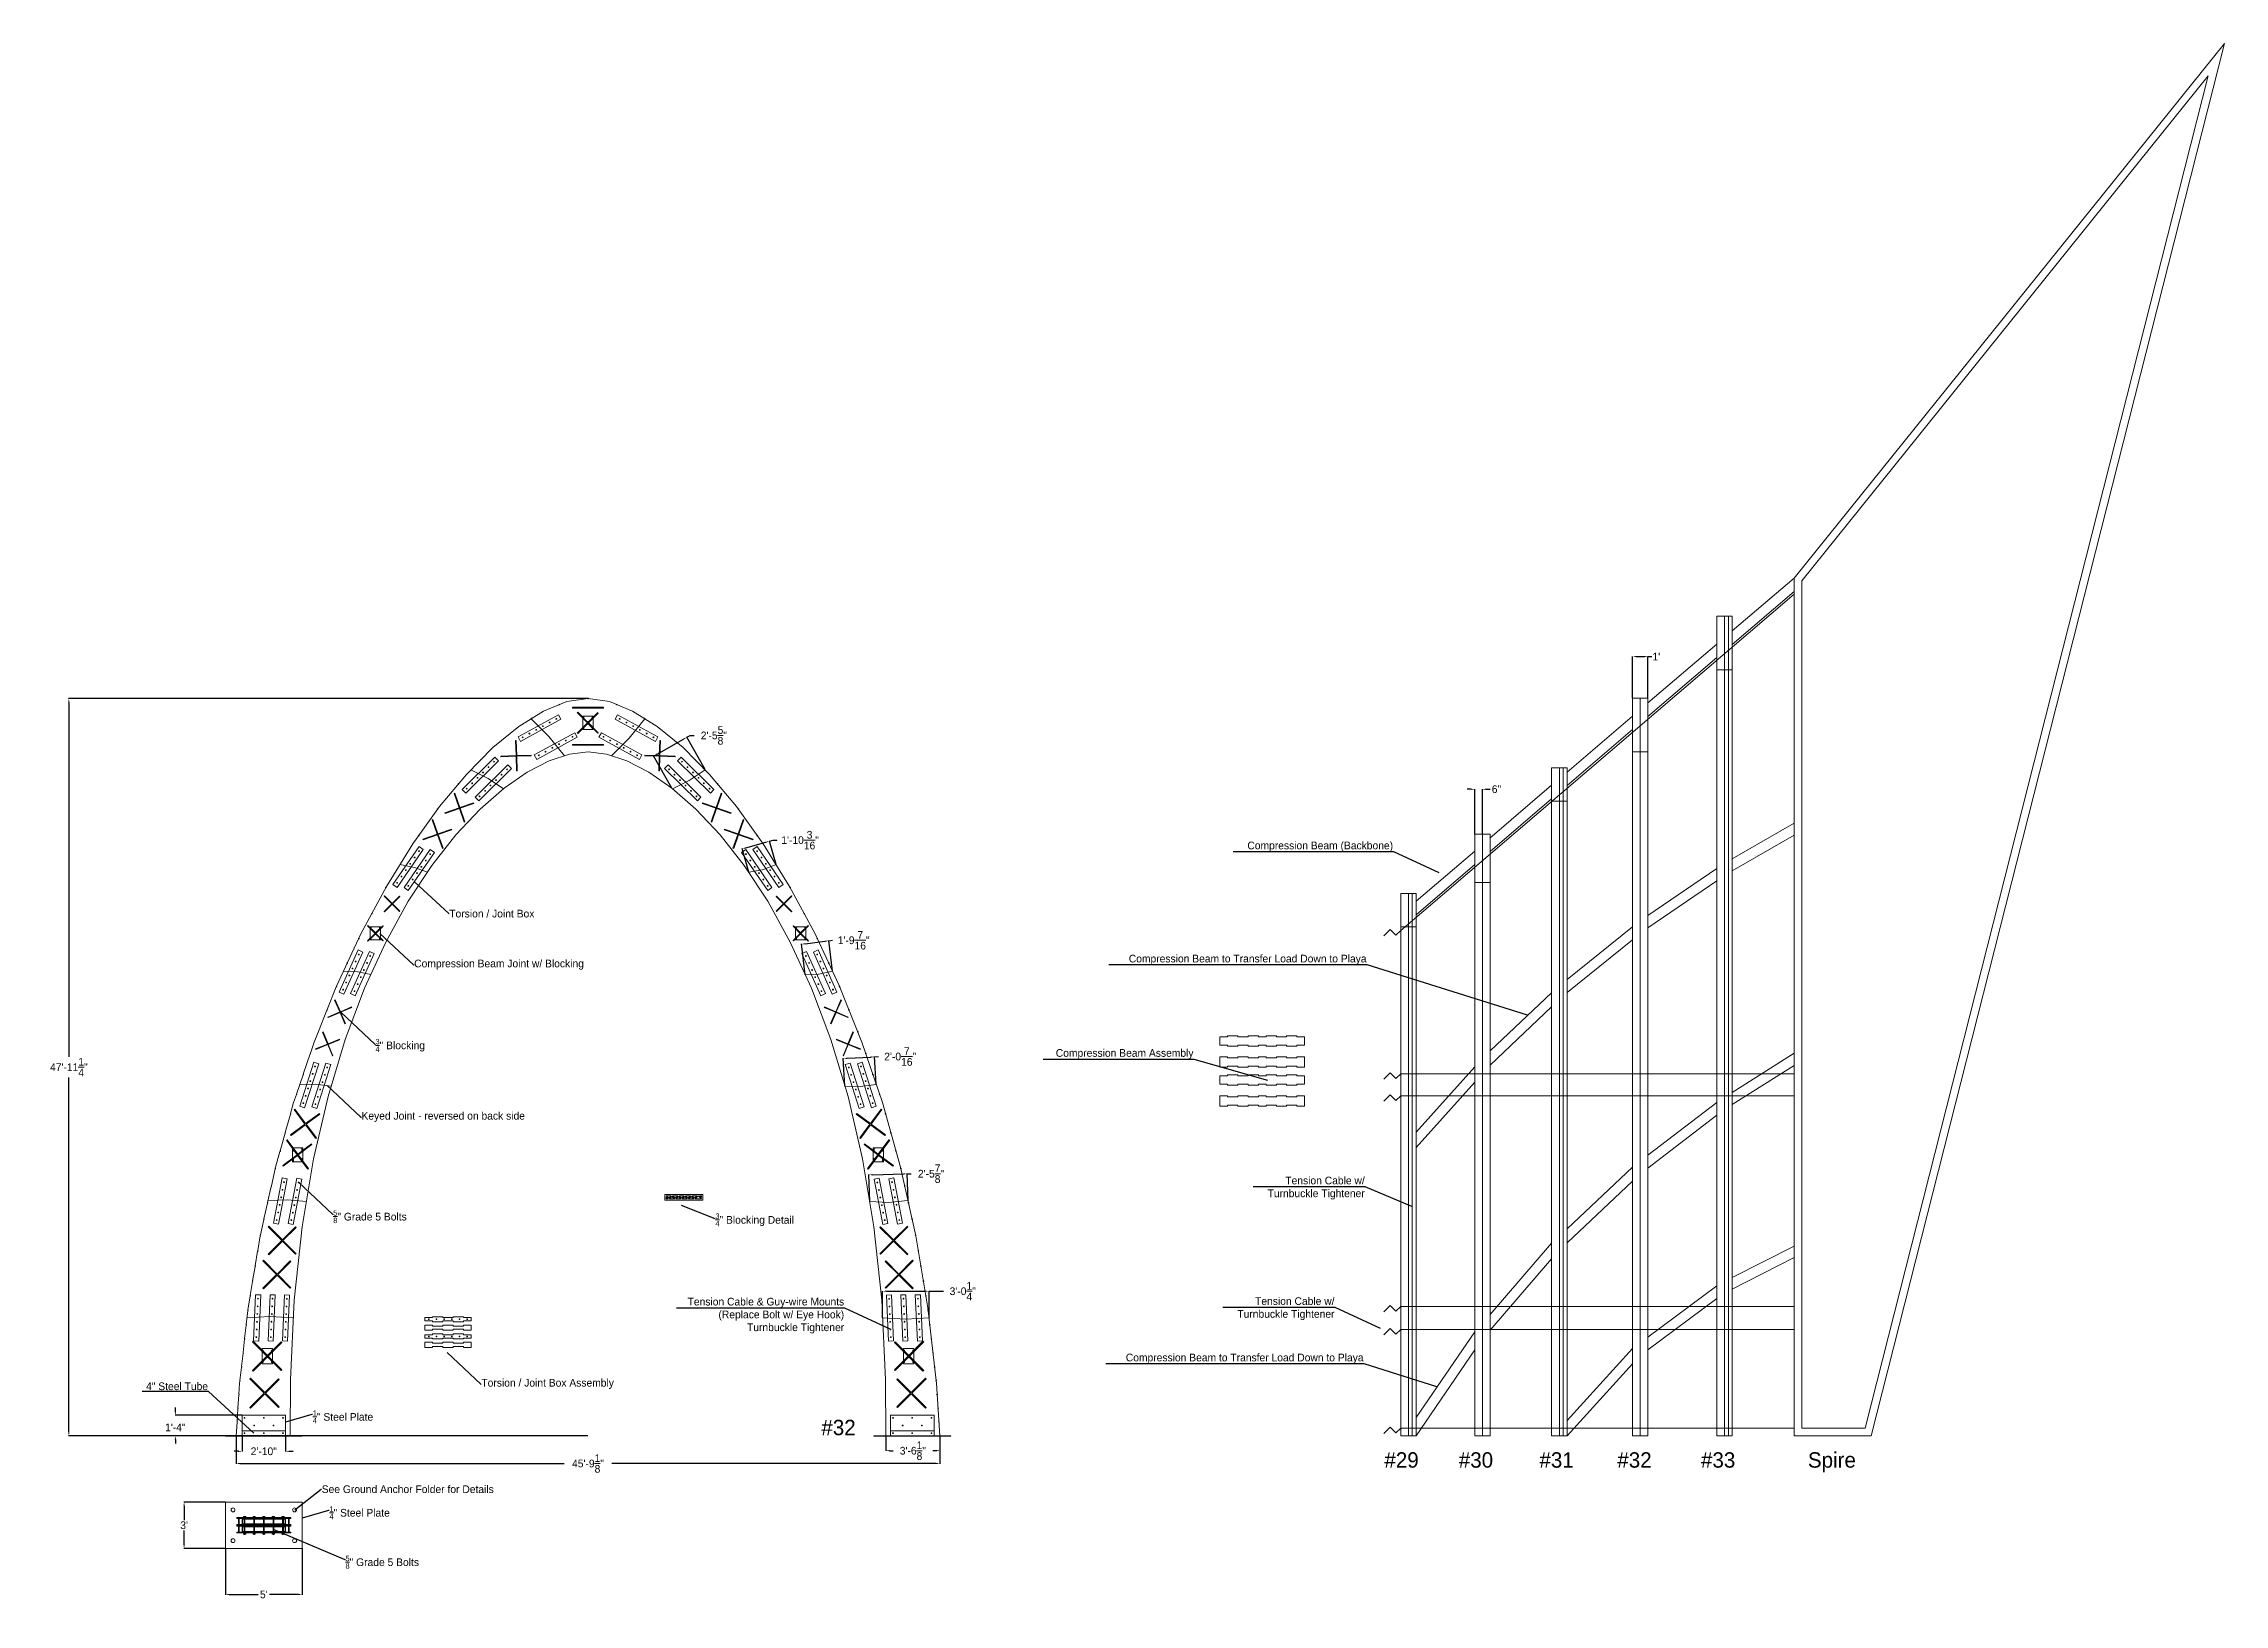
# Model space of a CAD drawing. Extents: x 0 to 8043, y -128 to 1090.
# Drawn here: x 6341 to 8043, y -128 to 1090 of the extents above; entities that cross this region are included whole.
import ezdxf
from ezdxf import colors
from ezdxf.entities.mleader import LeaderData, LeaderLine
from ezdxf.math import Vec2, Vec3

# ---------------------------------------------------------------- set-up
doc = ezdxf.new("R2010")
doc.units = 0
doc.header["$MEASUREMENT"] = 0
doc.layers.get('0').update_dxf_attribs({"linetype": 'CONTINUOUS', "lineweight": 9})
doc.layers.get('Defpoints').update_dxf_attribs({"linetype": 'CONTINUOUS', "lineweight": 9})
for name, color, linetype, lineweight in [('Annotation', 7, 'CONTINUOUS', 9), ('Base Plates', 6, 'CONTINUOUS', 9), ('Compression Box', 1, 'CONTINUOUS', 9), ('Interior Blocking', 6, 'CONTINUOUS', 9), ('Joints', 3, 'CONTINUOUS', 9), ('Tension', 4, 'CONTINUOUS', 9)]:
    doc.layers.add(name, color=color, linetype=linetype, lineweight=lineweight)
doc.dimstyles.get("Standard").update_dxf_attribs({"dimtxt": 0.18, "dimasz": 0.18, "dimexe": 0.18, "dimexo": 0.0625, "dimgap": 0.09, "dimtad": 0, "dimtih": 1, "dimtoh": 1, "dimdec": 4, "dimzin": 0, "dimdsep": 46, "dimtxsty": 'Standard', "dimcen": 0.09, "dimadec": 0, "dimazin": 0, "dimtfac": 1, "dimtdec": 4, "dimtofl": 0, "dimtmove": 2, "dimatfit": 3, "dimfxl": 1, "dimtolj": 1, "dimtzin": 0, "dimarcsym": 0})

msp = doc.modelspace()

# ---------------------------------------------------------------- texts
at = {"layer": 'Annotation', "char_height": 12, "attachment_point": 1}
for s, insert in [('#32', (6947.78709, 16.29723)), ('#29', (7387.1376, -9.04516)), ('#30', (7445.19348, -9.04516)), ('#31', (7508.12377, -9.04516)), ('#32', (7568.89714, -9.04516)), ('#33', (7634.16499, -9.04516)), ('Spire', (7717.60904, -9.04516))]:
    msp.add_mtext_dynamic_manual_height_columns(s, width=40.8260776, gutter_width=1, heights=[0], dxfattribs=dict(at, insert=insert))

# ---------------------------------------------------------------- blocks, each defined once
blk = doc.blocks.new('*U6')
at = {"layer": 'Joints'}
blk.add_circle((0, 0), 0.312, dxfattribs=at)
blk = doc.blocks.new('*U7')
at = {"layer": 'Joints', "color": 0, "linetype": 'ByBlock', "lineweight": -2, "transparency": 16777216}
for p in [(0, 0), (0, -6), (0, -12), (0, -18), (0, -24), (0, -30)]:
    blk.add_blockref('*U6', p, dxfattribs=at)
blk = doc.blocks.new('*U8')
at = {"layer": 'Joints'}
blk.add_circle((0, 0), 0.312, dxfattribs=at)
blk = doc.blocks.new('*U9')
at = {"layer": 'Joints', "color": 0, "linetype": 'ByBlock', "lineweight": -2, "transparency": 16777216}
for p in [(0, 0), (0, -6), (0, -12), (0, -18), (0, -24), (0, -30)]:
    blk.add_blockref('*U8', p, dxfattribs=at)
blk = doc.blocks.new('*U10')
at = {"layer": 'Joints'}
blk.add_circle((0, 0), 0.312, dxfattribs=at)
blk = doc.blocks.new('*U11')
at = {"layer": 'Joints', "color": 0, "linetype": 'ByBlock', "lineweight": -2, "transparency": 16777216}
for p in [(0, 0), (0, -6), (0, -12), (0, -18), (0, -24), (0, -30)]:
    blk.add_blockref('*U10', p, dxfattribs=at)
blk = doc.blocks.new('*U12')
at = {"layer": 'Joints'}
blk.add_circle((0, 0), 0.313, dxfattribs=at)
blk = doc.blocks.new('*U13')
at = {"layer": 'Joints', "color": 0, "linetype": 'ByBlock', "lineweight": -2, "transparency": 16777216}
for p in [(0, 0), (0, -6), (0, -12), (0, -18), (0, -24), (0, -30)]:
    blk.add_blockref('*U12', p, dxfattribs=at)
blk = doc.blocks.new('*U14')
at = {"layer": 'Joints'}
blk.add_circle((0, 0), 0.312, dxfattribs=at)
blk = doc.blocks.new('*U15')
at = {"layer": 'Joints', "color": 0, "linetype": 'ByBlock', "lineweight": -2, "transparency": 16777216}
for p in [(0, 0), (0, -6), (0, -12), (0, -18), (0, -24), (0, -30)]:
    blk.add_blockref('*U14', p, dxfattribs=at)
blk = doc.blocks.new('*U16')
at = {"layer": 'Joints'}
blk.add_circle((0, 0), 0.312, dxfattribs=at)
blk = doc.blocks.new('*U17')
at = {"layer": 'Joints', "color": 0, "linetype": 'ByBlock', "lineweight": -2, "transparency": 16777216}
for p in [(0, 0), (0, -6), (0, -12), (0, -18), (0, -24), (0, -30)]:
    blk.add_blockref('*U16', p, dxfattribs=at)
blk = doc.blocks.new('*U18')
at = {"layer": 'Joints'}
blk.add_circle((0, 0), 0.312, dxfattribs=at)
blk = doc.blocks.new('*U19')
at = {"layer": 'Joints', "color": 0, "linetype": 'ByBlock', "lineweight": -2, "transparency": 16777216}
for p in [(0, 0), (0, -6), (0, -12), (0, -18), (0, -24), (0, -30)]:
    blk.add_blockref('*U18', p, dxfattribs=at)
blk = doc.blocks.new('*U20')
at = {"layer": 'Joints'}
blk.add_circle((0, 0), 0.312, dxfattribs=at)
blk = doc.blocks.new('*U21')
at = {"layer": 'Joints', "color": 0, "linetype": 'ByBlock', "lineweight": -2, "transparency": 16777216}
for p in [(0, 0), (0, -6), (0, -12), (0, -18), (0, -24), (0, -30)]:
    blk.add_blockref('*U20', p, dxfattribs=at)
blk = doc.blocks.new('*U25')
at = {"layer": 'Joints'}
blk.add_circle((0, 0), 0.312, dxfattribs=at)
blk = doc.blocks.new('*U26')
at = {"layer": 'Joints', "color": 0, "linetype": 'ByBlock', "lineweight": -2, "transparency": 16777216}
for p in [(0, 0), (0, -6), (0, -12), (0, -18), (0, -24), (0, -30)]:
    blk.add_blockref('*U25', p, dxfattribs=at)
blk = doc.blocks.new('*U27')
at = {"layer": 'Joints'}
blk.add_circle((0, 0), 0.312, dxfattribs=at)
blk = doc.blocks.new('*U28')
at = {"layer": 'Joints', "color": 0, "linetype": 'ByBlock', "lineweight": -2, "transparency": 16777216}
for p in [(0, 0), (0, -6), (0, -12), (0, -18), (0, -24), (0, -30)]:
    blk.add_blockref('*U27', p, dxfattribs=at)
blk = doc.blocks.new('*U29')
at = {"layer": 'Joints'}
blk.add_circle((0, 0), 0.312, dxfattribs=at)
blk = doc.blocks.new('*U30')
at = {"layer": 'Joints', "color": 0, "linetype": 'ByBlock', "lineweight": -2, "transparency": 16777216}
for p in [(0, 0), (0, -6), (0, -12), (0, -18), (0, -24), (0, -30)]:
    blk.add_blockref('*U29', p, dxfattribs=at)
blk = doc.blocks.new('*U31')
at = {"layer": 'Joints'}
blk.add_circle((0, 0), 0.312, dxfattribs=at)
blk = doc.blocks.new('*U32')
at = {"layer": 'Joints', "color": 0, "linetype": 'ByBlock', "lineweight": -2, "transparency": 16777216}
for p in [(0, 0), (0, -6), (0, -12), (0, -18), (0, -24), (0, -30)]:
    blk.add_blockref('*U31', p, dxfattribs=at)
blk = doc.blocks.new('*U33')
at = {"layer": 'Joints'}
blk.add_circle((0, 0), 0.313, dxfattribs=at)
blk = doc.blocks.new('*U34')
at = {"layer": 'Joints', "color": 0, "linetype": 'ByBlock', "lineweight": -2, "transparency": 16777216}
for p in [(0, 0), (0, -6), (0, -12), (0, -18), (0, -24), (0, -30)]:
    blk.add_blockref('*U33', p, dxfattribs=at)
blk = doc.blocks.new('*U35')
at = {"layer": 'Joints'}
blk.add_circle((0, 0), 0.312, dxfattribs=at)
blk = doc.blocks.new('*U36')
at = {"layer": 'Joints', "color": 0, "linetype": 'ByBlock', "lineweight": -2, "transparency": 16777216}
for p in [(0, 0), (0, -6), (0, -12), (0, -18), (0, -24), (0, -30)]:
    blk.add_blockref('*U35', p, dxfattribs=at)
blk = doc.blocks.new('*U37')
at = {"layer": 'Joints'}
blk.add_circle((0, 0), 0.312, dxfattribs=at)
blk = doc.blocks.new('*U38')
at = {"layer": 'Joints', "color": 0, "linetype": 'ByBlock', "lineweight": -2, "transparency": 16777216}
for p in [(0, 0), (0, -6), (0, -12), (0, -18), (0, -24), (0, -30)]:
    blk.add_blockref('*U37', p, dxfattribs=at)
blk = doc.blocks.new('*U39')
at = {"layer": 'Joints'}
blk.add_circle((0, 0), 0.312, dxfattribs=at)
blk = doc.blocks.new('*U40')
at = {"layer": 'Joints', "color": 0, "linetype": 'ByBlock', "lineweight": -2, "transparency": 16777216}
for p in [(0, 0), (0, -6), (0, -12), (0, -18), (0, -24), (0, -30)]:
    blk.add_blockref('*U39', p, dxfattribs=at)
blk = doc.blocks.new('*U41')
at = {"layer": 'Joints'}
blk.add_circle((0, 0), 0.312, dxfattribs=at)
blk = doc.blocks.new('*U42')
at = {"layer": 'Joints', "color": 0, "linetype": 'ByBlock', "lineweight": -2, "transparency": 16777216}
for p in [(0, 0), (0, -6), (0, -12), (0, -18), (0, -24), (0, -30)]:
    blk.add_blockref('*U41', p, dxfattribs=at)
blk = doc.blocks.new('*U44')
at = {"layer": 'Joints'}
blk.add_circle((0, 0), 0.312, dxfattribs=at)
blk = doc.blocks.new('*U45')
at = {"layer": 'Joints', "color": 0, "linetype": 'ByBlock', "lineweight": -2, "transparency": 16777216}
for p in [(0, 0), (0, -6), (0, -12), (0, -18), (0, -24), (0, -30)]:
    blk.add_blockref('*U44', p, dxfattribs=at)
blk = doc.blocks.new('*U62')
at = {"layer": 'Joints'}
blk.add_circle((0, 0), 0.312, dxfattribs=at)
blk = doc.blocks.new('*U63')
at = {"layer": 'Joints', "color": 0, "linetype": 'ByBlock', "lineweight": -2, "transparency": 16777216}
for p in [(0, 0), (0, -6), (0, -12), (0, -18), (0, -24), (0, -30)]:
    blk.add_blockref('*U62', p, dxfattribs=at)
blk = doc.blocks.new('*U64')
at = {"layer": 'Joints'}
blk.add_circle((0, 0), 0.312, dxfattribs=at)
blk = doc.blocks.new('*U65')
at = {"layer": 'Joints', "color": 0, "linetype": 'ByBlock', "lineweight": -2, "transparency": 16777216}
for p in [(0, 0), (0, -6), (0, -12), (0, -18), (0, -24), (0, -30)]:
    blk.add_blockref('*U64', p, dxfattribs=at)
blk = doc.blocks.new('*U54')
at = {"layer": 'Joints'}
blk.add_circle((0, 0), 0.313, dxfattribs=at)
blk = doc.blocks.new('*U55')
at = {"layer": 'Joints', "color": 0, "linetype": 'ByBlock', "lineweight": -2, "transparency": 16777216}
for p in [(0, 0), (0, -6), (0, -12), (0, -18), (0, -24), (0, -30)]:
    blk.add_blockref('*U54', p, dxfattribs=at)
blk = doc.blocks.new('*U56')
at = {"layer": 'Joints'}
blk.add_circle((0, 0), 0.312, dxfattribs=at)
blk = doc.blocks.new('*U57')
at = {"layer": 'Joints', "color": 0, "linetype": 'ByBlock', "lineweight": -2, "transparency": 16777216}
for p in [(0, 0), (0, -6), (0, -12), (0, -18), (0, -24), (0, -30)]:
    blk.add_blockref('*U56', p, dxfattribs=at)
blk = doc.blocks.new('*U66')
at = {"layer": 'Joints'}
blk.add_circle((0, 0), 0.312, dxfattribs=at)
blk = doc.blocks.new('*U67')
at = {"layer": 'Joints', "color": 0, "linetype": 'ByBlock', "lineweight": -2, "transparency": 16777216}
for p in [(0, 0), (0, -6), (0, -12), (0, -18), (0, -24), (0, -30)]:
    blk.add_blockref('*U66', p, dxfattribs=at)
blk = doc.blocks.new('*U68')
at = {"layer": 'Joints'}
blk.add_circle((0, 0), 0.312, dxfattribs=at)
blk = doc.blocks.new('*U69')
at = {"layer": 'Joints', "color": 0, "linetype": 'ByBlock', "lineweight": -2, "transparency": 16777216}
for p in [(0, 0), (0, -6), (0, -12), (0, -18), (0, -24), (0, -30)]:
    blk.add_blockref('*U68', p, dxfattribs=at)
blk = doc.blocks.new('*U46')
at = {"layer": 'Joints'}
blk.add_circle((0, 0), 0.312, dxfattribs=at)
blk = doc.blocks.new('*U47')
at = {"layer": 'Joints', "color": 0, "linetype": 'ByBlock', "lineweight": -2, "transparency": 16777216}
for p in [(0, 0), (0, -6), (0, -12), (0, -18), (0, -24), (0, -30)]:
    blk.add_blockref('*U46', p, dxfattribs=at)
blk = doc.blocks.new('*U48')
at = {"layer": 'Joints'}
blk.add_circle((0, 0), 0.312, dxfattribs=at)
blk = doc.blocks.new('*U49')
at = {"layer": 'Joints', "color": 0, "linetype": 'ByBlock', "lineweight": -2, "transparency": 16777216}
for p in [(0, 0), (0, -6), (0, -12), (0, -18), (0, -24), (0, -30)]:
    blk.add_blockref('*U48', p, dxfattribs=at)
blk = doc.blocks.new('*U50')
at = {"layer": 'Joints'}
blk.add_circle((0, 0), 0.312, dxfattribs=at)
blk = doc.blocks.new('*U51')
at = {"layer": 'Joints', "color": 0, "linetype": 'ByBlock', "lineweight": -2, "transparency": 16777216}
for p in [(0, 0), (0, -6), (0, -12), (0, -18), (0, -24), (0, -30)]:
    blk.add_blockref('*U50', p, dxfattribs=at)
blk = doc.blocks.new('*U58')
at = {"layer": 'Joints'}
blk.add_circle((0, 0), 0.312, dxfattribs=at)
blk = doc.blocks.new('*U59')
at = {"layer": 'Joints', "color": 0, "linetype": 'ByBlock', "lineweight": -2, "transparency": 16777216}
for p in [(0, 0), (0, -6), (0, -12), (0, -18), (0, -24), (0, -30)]:
    blk.add_blockref('*U58', p, dxfattribs=at)
blk = doc.blocks.new('*U60')
at = {"layer": 'Joints'}
blk.add_circle((0, 0), 0.313, dxfattribs=at)
blk = doc.blocks.new('*U61')
at = {"layer": 'Joints', "color": 0, "linetype": 'ByBlock', "lineweight": -2, "transparency": 16777216}
for p in [(0, 0), (0, -6), (0, -12), (0, -18), (0, -24), (0, -30)]:
    blk.add_blockref('*U60', p, dxfattribs=at)
blk = doc.blocks.new('*U70')
at = {"layer": 'Joints'}
blk.add_circle((0, 0), 0.312, dxfattribs=at)
blk = doc.blocks.new('*U71')
at = {"layer": 'Joints', "color": 0, "linetype": 'ByBlock', "lineweight": -2, "transparency": 16777216}
for p in [(0, 0), (0, -6), (0, -12), (0, -18), (0, -24), (0, -30)]:
    blk.add_blockref('*U70', p, dxfattribs=at)
blk = doc.blocks.new('*U72')
at = {"layer": 'Joints'}
blk.add_circle((0, 0), 0.312, dxfattribs=at)
blk = doc.blocks.new('*U73')
at = {"layer": 'Joints', "color": 0, "linetype": 'ByBlock', "lineweight": -2, "transparency": 16777216}
for p in [(0, 0), (0, -6), (0, -12), (0, -18), (0, -24), (0, -30)]:
    blk.add_blockref('*U72', p, dxfattribs=at)
blk = doc.blocks.new('*U52')
at = {"layer": 'Joints'}
blk.add_circle((0, 0), 0.312, dxfattribs=at)
blk = doc.blocks.new('*U53')
at = {"layer": 'Joints', "color": 0, "linetype": 'ByBlock', "lineweight": -2, "transparency": 16777216}
for p in [(0, 0), (0, -6), (0, -12), (0, -18), (0, -24), (0, -30)]:
    blk.add_blockref('*U52', p, dxfattribs=at)
blk = doc.blocks.new('*U74')
at = {"layer": 'Joints'}
blk.add_circle((0, 0), 0.312, dxfattribs=at)
blk = doc.blocks.new('*U75')
at = {"layer": 'Joints', "color": 0, "linetype": 'ByBlock', "lineweight": -2, "transparency": 16777216}
for p in [(0, 0), (0, -6), (0, -12), (0, -18), (0, -24), (0, -30)]:
    blk.add_blockref('*U74', p, dxfattribs=at)
blk = doc.blocks.new('*D80')
at = {"layer": 'Annotation', "color": 0, "lineweight": -2, "transparency": 16777216}
for p, q in [((6482.7, -84.1), (6482.7, -120.2)), ((6542.7, -84.1), (6542.7, -120.2)), ((6485.7, -120), (6508.2, -120)), ((6539.7, -120), (6517.2, -120))]:
    blk.add_line(p, q, dxfattribs=at)
at = {"layer": 'Annotation', "color": 0, "transparency": 16777216}
for points in [[(6485.7, -119.5), (6485.7, -120.5), (6482.7, -120)], [(6539.7, -119.5), (6539.7, -120.5), (6542.7, -120)]]:
    blk.add_solid(points, dxfattribs=at)
at = {"layer": 'Defpoints', "color": 0, "transparency": 16777216}
for p in [(6482.7, -84), (6542.7, -84), (6542.7, -120)]:
    blk.add_point(p, dxfattribs=at)
at = {"layer": 'Annotation', "color": 0, "transparency": 16777216, "insert": (6512.7, -120), "char_height": 6, "attachment_point": 5}
blk.add_mtext("\\A1;5'", dxfattribs=at)
blk = doc.blocks.new('*D81')
at = {"layer": 'Annotation', "color": 0, "lineweight": -2, "transparency": 16777216}
for p, q in [((6482.7, -48), (6450.3, -48)), ((6450.5, -51), (6450.5, -62)), ((6482.7, -84), (6450.3, -84)), ((6450.5, -81), (6450.5, -70))]:
    blk.add_line(p, q, dxfattribs=at)
at = {"layer": 'Annotation', "color": 0, "transparency": 16777216}
for points in [[(6450, -51), (6451, -51), (6450.5, -48)], [(6450, -81), (6451, -81), (6450.5, -84)]]:
    blk.add_solid(points, dxfattribs=at)
at = {"layer": 'Defpoints', "color": 0, "transparency": 16777216}
for p in [(6482.7, -48), (6450.5, -84), (6482.7, -84)]:
    blk.add_point(p, dxfattribs=at)
at = {"layer": 'Annotation', "color": 0, "transparency": 16777216, "insert": (6450.5, -66), "char_height": 6, "attachment_point": 5}
blk.add_mtext("\\A1;3'", dxfattribs=at)
blk = doc.blocks.new('*D82')
at = {"layer": 'Annotation', "color": 0, "lineweight": -2, "transparency": 16777216}
for p, q in [((6495.7, 19.8), (6443.5, 19.8)), ((6443.7, 22.8), (6443.7, 25.8)), ((6495.7, 3.8), (6443.5, 3.8)), ((6443.7, 0.8), (6443.7, -2.2))]:
    blk.add_line(p, q, dxfattribs=at)
at = {"layer": 'Annotation', "color": 0, "transparency": 16777216}
for points in [[(6443.2, 22.8), (6444.2, 22.8), (6443.7, 19.8)], [(6443.2, 0.8), (6444.2, 0.8), (6443.7, 3.8)]]:
    blk.add_solid(points, dxfattribs=at)
at = {"layer": 'Defpoints', "color": 0, "transparency": 16777216}
for p in [(6495.7, 19.8), (6443.7, 3.8), (6495.7, 3.8)]:
    blk.add_point(p, dxfattribs=at)
at = {"layer": 'Annotation', "color": 0, "transparency": 16777216, "insert": (6443.7, 10.4), "char_height": 6, "attachment_point": 5}
blk.add_mtext('\\A1;1\'-4"', dxfattribs=at)
blk = doc.blocks.new('*D83')
at = {"layer": 'Annotation', "color": 0, "lineweight": -2, "transparency": 16777216}
for p, q in [((6495.7, 3.7), (6495.7, -8.4)), ((6529.7, 3.7), (6529.7, -8.4)), ((6492.7, -8.3), (6489.7, -8.3)), ((6532.7, -8.3), (6535.7, -8.3))]:
    blk.add_line(p, q, dxfattribs=at)
at = {"layer": 'Annotation', "color": 0, "transparency": 16777216}
for points in [[(6492.7, -7.8), (6492.7, -8.8), (6495.7, -8.3)], [(6532.7, -7.8), (6532.7, -8.8), (6529.7, -8.3)]]:
    blk.add_solid(points, dxfattribs=at)
at = {"layer": 'Defpoints', "color": 0, "transparency": 16777216}
for p in [(6495.7, 3.8), (6529.7, 3.8), (6529.7, -8.3)]:
    blk.add_point(p, dxfattribs=at)
at = {"layer": 'Annotation', "color": 0, "transparency": 16777216, "insert": (6512.7, -8.3), "char_height": 6, "attachment_point": 5}
blk.add_mtext('\\A1;2\'-10"', dxfattribs=at)
blk = doc.blocks.new('*U84')
at = {"layer": 'Joints'}
blk.add_circle((0, 0), 0.312, dxfattribs=at)
blk = doc.blocks.new('*U85')
at = {"layer": 'Joints', "color": 0, "linetype": 'ByBlock', "lineweight": -2, "transparency": 16777216}
for p in [(0, 0), (0, -6), (0, -12), (0, -18), (0, -24), (0, -30)]:
    blk.add_blockref('*U84', p, dxfattribs=at)
blk = doc.blocks.new('*D86')
at = {"layer": 'Annotation', "color": 0, "lineweight": -2, "transparency": 16777216}
for p, q in [((6491.1, 3.7), (6491.1, -18)), ((7040.3, 3.7), (7040.3, -18)), ((6494.1, -17.8), (6747.2, -17.8)), ((7037.3, -17.8), (6784.2, -17.8))]:
    blk.add_line(p, q, dxfattribs=at)
at = {"layer": 'Annotation', "color": 0, "transparency": 16777216}
for points in [[(6494.1, -17.3), (6494.1, -18.3), (6491.1, -17.8)], [(7037.3, -17.3), (7037.3, -18.3), (7040.3, -17.8)]]:
    blk.add_solid(points, dxfattribs=at)
at = {"layer": 'Defpoints', "color": 0, "transparency": 16777216}
for p in [(6491.1, 3.8), (7040.3, 3.8), (7040.3, -17.8)]:
    blk.add_point(p, dxfattribs=at)
at = {"layer": 'Annotation', "color": 0, "transparency": 16777216, "insert": (6765.7, -17.8), "char_height": 6, "attachment_point": 5}
blk.add_mtext('\\A1;45\'-9{\\H1.000000x;\\S1/8;}"', dxfattribs=at)
blk = doc.blocks.new('*D87')
at = {"layer": 'Annotation', "color": 0, "lineweight": -2, "transparency": 16777216}
for p, q in [((6765.6, 579), (6360.4, 579)), ((6360.6, 576), (6360.6, 299.4)), ((6360.6, 6.8), (6360.6, 283.4)), ((6765.6, 3.8), (6360.4, 3.8))]:
    blk.add_line(p, q, dxfattribs=at)
at = {"layer": 'Annotation', "color": 0, "transparency": 16777216}
for points in [[(6360.1, 576), (6361.1, 576), (6360.6, 579)], [(6360.1, 6.8), (6361.1, 6.8), (6360.6, 3.8)]]:
    blk.add_solid(points, dxfattribs=at)
at = {"layer": 'Defpoints', "color": 0, "transparency": 16777216}
for p in [(6765.7, 579), (6360.6, 3.8), (6765.7, 3.8)]:
    blk.add_point(p, dxfattribs=at)
at = {"layer": 'Annotation', "color": 0, "transparency": 16777216, "insert": (6360.6, 291.4), "char_height": 6, "attachment_point": 5}
blk.add_mtext('\\A1;47\'-11{\\H1.000000x;\\S1/4;}"', dxfattribs=at)
blk = doc.blocks.new('*D88')
at = {"layer": 'Annotation', "color": 0, "lineweight": -2, "transparency": 16777216}
for p, q in [((6998.1, 3.7), (6998.1, -8)), ((7040.3, 3.7), (7040.3, -8)), ((7001.1, -7.8), (7003.7, -7.8)), ((7037.3, -7.8), (7034.7, -7.8))]:
    blk.add_line(p, q, dxfattribs=at)
at = {"layer": 'Annotation', "color": 0, "transparency": 16777216}
for points in [[(7001.1, -7.3), (7001.1, -8.3), (6998.1, -7.8)], [(7037.3, -7.3), (7037.3, -8.3), (7040.3, -7.8)]]:
    blk.add_solid(points, dxfattribs=at)
at = {"layer": 'Defpoints', "color": 0, "transparency": 16777216}
for p in [(6998.1, 3.8), (7040.3, 3.8), (7040.3, -7.8)]:
    blk.add_point(p, dxfattribs=at)
at = {"layer": 'Annotation', "color": 0, "transparency": 16777216, "insert": (7019.2, -7.8), "char_height": 6, "attachment_point": 5}
blk.add_mtext('\\A1;3\'-6{\\H1.000000x;\\S1/8;}"', dxfattribs=at)
blk = doc.blocks.new('*D89')
at = {"layer": 'Annotation', "color": 0, "lineweight": -2, "transparency": 16777216}
for p, q in [((6995.6, 95.9), (6995.6, 116.7)), ((6998.6, 116.6), (7028.8, 116.6)), ((7031.8, 95.9), (7031.8, 116.7)), ((7031.8, 116.6), (7043.1, 116.6))]:
    blk.add_line(p, q, dxfattribs=at)
at = {"layer": 'Annotation', "color": 0, "transparency": 16777216}
for points in [[(6998.6, 117.1), (6998.6, 116.1), (6995.6, 116.6)], [(7028.8, 117.1), (7028.8, 116.1), (7031.8, 116.6)]]:
    blk.add_solid(points, dxfattribs=at)
at = {"layer": 'Defpoints', "color": 0, "transparency": 16777216}
for p in [(7031.8, 116.6), (6995.6, 95.8), (7031.8, 95.8)]:
    blk.add_point(p, dxfattribs=at)
at = {"layer": 'Annotation', "color": 0, "transparency": 16777216, "insert": (7058.1, 116.6), "char_height": 6, "attachment_point": 5}
blk.add_mtext('\\A1;3\'-0{\\H1.000000x;\\S1/4;}"', dxfattribs=at)
blk = doc.blocks.new('*D90')
at = {"layer": 'Annotation', "color": 0, "lineweight": -2, "transparency": 16777216}
for p, q in [((6985.5, 186.6), (6984.9, 207.6)), ((6987.9, 207.5), (7011.8, 208.1)), ((7015.4, 187.4), (7014.8, 208.4)), ((7014.8, 208.2), (7017.8, 208.3))]:
    blk.add_line(p, q, dxfattribs=at)
at = {"layer": 'Annotation', "color": 0, "transparency": 16777216}
for points in [[(6987.9, 208), (6987.9, 207), (6984.9, 207.4)], [(7011.7, 208.6), (7011.8, 207.6), (7014.8, 208.2)]]:
    blk.add_solid(points, dxfattribs=at)
at = {"layer": 'Defpoints', "color": 0, "transparency": 16777216}
for p in [(7014.8, 208.2), (7015.4, 187.3), (6985.5, 186.5)]:
    blk.add_point(p, dxfattribs=at)
at = {"layer": 'Annotation', "color": 0, "transparency": 16777216, "insert": (7033.3, 208.3), "char_height": 6, "attachment_point": 5}
blk.add_mtext('\\A1;2\'-5{\\H1.000000x;\\S7/8;}"', dxfattribs=at)
blk = doc.blocks.new('*D91')
at = {"layer": 'Annotation', "color": 0, "lineweight": -2, "transparency": 16777216}
for p, q in [((6966.2, 276.6), (6964.9, 298.3)), ((6967.9, 298.3), (6986.3, 299.3)), ((6990.6, 278), (6989.3, 299.7)), ((6989.3, 299.5), (6992.3, 299.7))]:
    blk.add_line(p, q, dxfattribs=at)
at = {"layer": 'Annotation', "color": 0, "transparency": 16777216}
for points in [[(6967.9, 298.8), (6967.9, 297.8), (6964.9, 298.1)], [(6986.3, 299.8), (6986.3, 298.8), (6989.3, 299.5)]]:
    blk.add_solid(points, dxfattribs=at)
at = {"layer": 'Defpoints', "color": 0, "transparency": 16777216}
for p in [(6989.3, 299.5), (6966.2, 276.5), (6990.6, 278)]:
    blk.add_point(p, dxfattribs=at)
at = {"layer": 'Annotation', "color": 0, "transparency": 16777216, "insert": (7009.3, 299.7), "char_height": 6, "attachment_point": 5}
blk.add_mtext('\\A1;2\'-0{\\H1.000000x;\\S7/16;}"', dxfattribs=at)
blk = doc.blocks.new('*D92')
at = {"layer": 'Annotation', "color": 0, "lineweight": -2, "transparency": 16777216}
for p, q in [((6935.2, 363.6), (6932.2, 387.5)), ((6935.2, 387.7), (6950.5, 389.6)), ((6953.5, 390), (6956.5, 390.4)), ((6956.5, 366.3), (6953.5, 390.2))]:
    blk.add_line(p, q, dxfattribs=at)
at = {"layer": 'Annotation', "color": 0, "transparency": 16777216}
for points in [[(6935.1, 388.2), (6935.3, 387.2), (6932.2, 387.3)], [(6950.5, 390.1), (6950.6, 389.1), (6953.5, 390)]]:
    blk.add_solid(points, dxfattribs=at)
at = {"layer": 'Defpoints', "color": 0, "transparency": 16777216}
for p in [(6953.5, 390), (6935.2, 363.6), (6956.5, 366.3)]:
    blk.add_point(p, dxfattribs=at)
at = {"layer": 'Annotation', "color": 0, "transparency": 16777216, "insert": (6973, 390.4), "char_height": 6, "attachment_point": 5}
blk.add_mtext('\\A1;1\'-9{\\H1.000000x;\\S7/16;}"', dxfattribs=at)
blk = doc.blocks.new('*D93')
at = {"layer": 'Annotation', "color": 0, "lineweight": -2, "transparency": 16777216}
for p, q in [((6891.1, 443.5), (6885.9, 461.9)), ((6888.8, 462.5), (6904.5, 466.9)), ((6907.3, 467.7), (6910.2, 468.5)), ((6912.4, 449.5), (6907.3, 467.8)), ((6910.2, 468.5), (6913.2, 468.5))]:
    blk.add_line(p, q, dxfattribs=at)
at = {"layer": 'Annotation', "color": 0, "transparency": 16777216}
for points in [[(6888.7, 463), (6889, 462), (6885.9, 461.7)], [(6904.3, 467.3), (6904.6, 466.4), (6907.3, 467.7)]]:
    blk.add_solid(points, dxfattribs=at)
at = {"layer": 'Defpoints', "color": 0, "transparency": 16777216}
for p in [(6907.3, 467.7), (6891.1, 443.4), (6912.5, 449.4)]:
    blk.add_point(p, dxfattribs=at)
at = {"layer": 'Annotation', "color": 0, "transparency": 16777216, "insert": (6931.2, 468.5), "char_height": 6, "attachment_point": 5}
blk.add_mtext('\\A1;1\'-10{\\H1.000000x;\\S3/16;}"', dxfattribs=at)
blk = doc.blocks.new('*D94')
at = {"layer": 'Annotation', "color": 0, "lineweight": -2, "transparency": 16777216}
for p, q in [((6819.6, 535.7), (6840.2, 547.3)), ((6857, 523.5), (6842.7, 548.9)), ((6842.8, 548.8), (6845.4, 550.2)), ((6845.4, 550.2), (6848.4, 550.2)), ((6831.2, 509), (6816.9, 534.4))]:
    blk.add_line(p, q, dxfattribs=at)
at = {"layer": 'Annotation', "color": 0, "transparency": 16777216}
for points in [[(6840, 547.7), (6840.5, 546.9), (6842.8, 548.8)], [(6819.4, 536.2), (6819.9, 535.3), (6817, 534.3)]]:
    blk.add_solid(points, dxfattribs=at)
at = {"layer": 'Defpoints', "color": 0, "transparency": 16777216}
for p in [(6842.8, 548.8), (6857, 523.5), (6831.2, 509)]:
    blk.add_point(p, dxfattribs=at)
at = {"layer": 'Annotation', "color": 0, "transparency": 16777216, "insert": (6863.9, 550.2), "char_height": 6, "attachment_point": 5}
blk.add_mtext('\\A1;2\'-5{\\H1.000000x;\\S5/8;}"', dxfattribs=at)
blk = doc.blocks.new('*D95')
at = {"layer": 'Annotation', "color": 0, "lineweight": -2, "transparency": 16777216}
for p, q in [((7454.6, 508.2), (7451.6, 508.2)), ((7457.6, 473.2), (7457.6, 508.4)), ((7463.6, 473.2), (7463.6, 508.4)), ((7466.6, 508.2), (7469.6, 508.2))]:
    blk.add_line(p, q, dxfattribs=at)
at = {"layer": 'Annotation', "color": 0, "transparency": 16777216}
for points in [[(7454.6, 508.7), (7454.6, 507.7), (7457.6, 508.2)], [(7466.6, 508.7), (7466.6, 507.7), (7463.6, 508.2)]]:
    blk.add_solid(points, dxfattribs=at)
at = {"layer": 'Defpoints', "color": 0, "transparency": 16777216}
for p in [(7463.6, 508.2), (7457.6, 473.1), (7463.6, 473.1)]:
    blk.add_point(p, dxfattribs=at)
at = {"layer": 'Annotation', "color": 0, "transparency": 16777216, "insert": (7474.6, 508.2), "char_height": 6, "attachment_point": 5}
blk.add_mtext('\\A1;6"', dxfattribs=at)
blk = doc.blocks.new('*D96')
at = {"layer": 'Annotation', "color": 0, "lineweight": -2, "transparency": 16777216}
for p, q in [((7580.8, 579.2), (7580.8, 611.9)), ((7583.8, 611.7), (7589.8, 611.7)), ((7592.8, 579.2), (7592.8, 611.9)), ((7592.8, 611.7), (7595.8, 611.7))]:
    blk.add_line(p, q, dxfattribs=at)
at = {"layer": 'Annotation', "color": 0, "transparency": 16777216}
for points in [[(7583.8, 612.2), (7583.8, 611.2), (7580.8, 611.7)], [(7589.8, 612.2), (7589.8, 611.2), (7592.8, 611.7)]]:
    blk.add_solid(points, dxfattribs=at)
at = {"layer": 'Defpoints', "color": 0, "transparency": 16777216}
for p in [(7592.8, 611.7), (7580.8, 579.2), (7592.8, 579.2)]:
    blk.add_point(p, dxfattribs=at)
at = {"layer": 'Annotation', "color": 0, "transparency": 16777216, "insert": (7599.3, 611.7), "char_height": 6, "attachment_point": 5}
blk.add_mtext("\\A1;1'", dxfattribs=at)

# ---------------------------------------------------------------- dimensions: what is measured, and where the dimension line sits
at = {"layer": 'Annotation'}
for base, p1, p2, picture, middle in [((7592.7664, 611.70156), (7580.7664, 579.17814), (7592.7664, 579.17814), '*D96', (7599.2664, 611.70156)), ((7463.5789, 508.17883), (7457.5789, 473.08893), (7463.5789, 473.08893), '*D95', (7474.5789, 508.17883)), ((6529.71444, -8.25742), (6495.71444, 3.80613), (6529.71444, 3.80613), '*D83', (6512.71444, -8.25742)), ((7040.26057, -17.84315), (6491.14741, 3.80613), (7040.26057, 3.80613), '*D86', (6765.70399, -17.84315)), ((7040.26057, -7.81156), (6998.12313, 3.80613), (7040.26057, 3.80613), '*D88', (7019.19185, -7.81156)), ((6542.71444, -120.00511), (6482.71444, -84.01103), (6542.71444, -84.01103), '*D80', (6512.71444, -120.00511))]:
    dim = msp.add_linear_dim(base=base, p1=p1, p2=p2, dimstyle='Standard', override={"dimtxt": 6, "dimasz": 3, "dimgap": 1, "dimlunit": 4, "dimcen": 3, "dimtmove": 0}, dxfattribs=at)
    dim.commit()
    dim.dimension.update_dxf_attribs({"geometry": picture, "text_midpoint": middle})
for base, p1, p2, picture, middle in [((6360.62288, 3.80613), (6765.70394, 579.02919), (6765.70394, 3.80613), '*D87', (6360.62288, 291.41766)), ((6450.50314, -84.01103), (6482.71444, -48.01103), (6482.71444, -84.01103), '*D81', (6450.50314, -66.01103))]:
    dim = msp.add_linear_dim(base=base, p1=p1, p2=p2, angle=90, dimstyle='Standard', override={"dimtxt": 6, "dimasz": 3, "dimgap": 1, "dimlunit": 4, "dimcen": 3, "dimtmove": 0}, dxfattribs=at)
    dim.commit()
    dim.dimension.update_dxf_attribs({"geometry": picture, "text_midpoint": middle})
for p1, p2, distance, picture, middle in [((6831.21171, 508.98447), (6857.02328, 523.47376), 28.99273, '*D94', (6863.9474, 550.22404)), ((6891.06876, 443.398), (6912.46104, 449.39026), 18.98659, '*D93', (6931.22857, 468.48232)), ((6935.23292, 363.58601), (6956.49645, 366.28101), 23.89534, '*D92', (6972.96811, 390.36392)), ((6966.18157, 276.54824), (6990.57812, 277.98033), 21.56887, '*D91', (7009.30904, 299.68793)), ((6985.47986, 186.49815), (7015.35401, 187.34397), 20.89036, '*D90', (7033.26158, 208.31086))]:
    dim = msp.add_aligned_dim(p1=p1, p2=p2, distance=distance, dimstyle='Standard', override={"dimtxt": 6, "dimasz": 3, "dimgap": 1, "dimlunit": 4, "dimcen": 3, "dimtmove": 0}, dxfattribs=at)
    dim.commit()
    dim.dimension.update_dxf_attribs({"geometry": picture, "text_midpoint": middle})
dim = msp.add_linear_dim(base=(7031.82115, 116.55134), p1=(6995.55414, 95.80884), p2=(7031.82115, 95.80884), dimstyle='Standard', override={"dimtxt": 6, "dimasz": 3, "dimgap": 1, "dimlunit": 4, "dimcen": 3, "dimtmove": 0}, dxfattribs=at)
dim.commit()
dim.dimension.update_dxf_attribs({"geometry": '*D89', "text_midpoint": (7058.12816, 116.55134), "dimtype": 160})
dim = msp.add_linear_dim(base=(6443.66571, 3.80613), p1=(6495.71444, 19.80613), p2=(6495.71444, 3.80613), angle=90, dimstyle='Standard', override={"dimtxt": 6, "dimasz": 3, "dimgap": 1, "dimlunit": 4, "dimcen": 3, "dimtmove": 0}, dxfattribs=at)
dim.commit()
dim.dimension.update_dxf_attribs({"geometry": '*D82', "text_midpoint": (6443.66571, 10.38011), "dimtype": 160})

# ---------------------------------------------------------------- linework, layer by layer
for p, q in [((7706.87542, 673.01646), (8042.58913, 1089.91135)), ((7766.87542, 3.80613), (8042.58913, 1089.91135)), ((7712.87542, 670.90096), (8030.00251, 1064.71468)), ((7762.20824, 9.80613), (8030.00251, 1064.71468)), ((7658.5789, 601.32855), (7646.5789, 601.32855)), ((6721.28325, 563.25925), (6735.1178, 549.34941)), ((6810.12473, 563.25925), (6797.77625, 548.01479)), ((6735.1178, 549.34941), (6747.29668, 534.29379)), ((6797.77625, 548.01479), (6784.11129, 534.29379)), ((7592.7664, 537.37529), (7580.7664, 537.37529)), ((6674.38469, 523.47376), (6687.82917, 516.71977)), ((6687.82917, 516.71977), (6699.72321, 508.57247)), ((6844.58605, 515.00702), (6831.68476, 508.57247)), ((6857.02328, 523.47376), (6844.58605, 515.00702)), ((7517.6414, 498.80613), (7529.6414, 498.80613)), ((6618.94491, 449.39102), (6630.20192, 447.27084)), ((6630.20192, 447.27084), (6640.33921, 443.398)), ((6901.74276, 445.35487), (6891.06876, 443.398)), ((6912.46306, 449.39102), (6901.74276, 445.35487)), ((7469.5789, 435.42601), (7457.5789, 435.42601)), ((7411.82891, 400.80613), (7399.82891, 400.80613)), ((6574.91152, 366.28101), (6585.9827, 365.88201)), ((6585.9827, 365.88201), (6596.17505, 363.58601)), ((6945.67579, 363.90538), (6935.23292, 363.58601)), ((6956.49645, 366.28101), (6945.67579, 363.90538)), ((6553.34246, 278.24739), (6540.82786, 277.9806)), ((6553.34246, 278.24739), (6565.2264, 276.54824)), ((6978.1827, 276.2513), (6966.18157, 276.54824)), ((6978.1827, 276.2513), (6990.58011, 277.9806)), ((6531.18617, 187.9173), (6516.05396, 187.34376)), ((6531.18617, 187.9173), (6545.92812, 186.49815)), ((7000.27848, 185.91528), (7015.35401, 187.34397)), ((7000.27848, 185.91528), (6985.47986, 186.49815)), ((6517.80149, 96.80613), (6499.58682, 95.79987)), ((6517.80149, 96.80613), (6535.85383, 95.80884)), ((7013.60598, 94.80262), (6995.55414, 95.80884)), ((7013.60598, 94.80262), (7031.82115, 95.79987)), ((7706.87542, 3.80613), (7766.87542, 3.80613)), ((7712.87542, 9.80613), (7762.20824, 9.80613)), ((6492.89741, -60.76103), (6492.89741, -60.51103)), ((6492.89741, -60.51103), (6493.39741, -60.51103)), ((6492.89741, -65.26103), (6492.89741, -65.51103)), ((6492.89741, -65.51103), (6493.39741, -65.51103)), ((6492.89741, -66.76103), (6492.89741, -66.51103)), ((6492.89741, -66.51103), (6493.39741, -66.51103)), ((6493.39741, -60.51103), (6493.39741, -60.76103)), ((6493.39741, -65.51103), (6493.39741, -65.26103)), ((6493.39741, -66.51103), (6493.39741, -66.76103)), ((6532.53148, -60.51103), (6532.03148, -60.51103)), ((6532.03148, -60.51103), (6532.03148, -60.76103)), ((6532.03148, -65.51103), (6532.03148, -65.26103)), ((6532.53148, -65.51103), (6532.03148, -65.51103)), ((6532.53148, -66.51103), (6532.03148, -66.51103)), ((6532.03148, -66.51103), (6532.03148, -66.76103)), ((6532.53148, -60.76103), (6532.53148, -60.51103)), ((6532.53148, -65.26103), (6532.53148, -65.51103)), ((6532.53148, -66.76103), (6532.53148, -66.51103)), ((6492.89741, -71.26103), (6492.89741, -71.51103)), ((6492.89741, -71.51103), (6493.39741, -71.51103)), ((6493.39741, -71.51103), (6493.39741, -71.26103)), ((6532.03148, -71.51103), (6532.03148, -71.26103)), ((6532.53148, -71.51103), (6532.03148, -71.51103)), ((6532.53148, -71.26103), (6532.53148, -71.51103))]:
    msp.add_line(p, q)
for points in [[(7712.87542, 3.80613), (7706.87542, 3.80613), (7706.87542, 673.01646)], [(7712.87542, 670.90096), (7712.87542, 9.80613)], [(6569.48245, 354.58297), (6588.54158, 395.50323), (6608.40762, 432.39362), (6628.94095, 465.51535), (6649.83615, 494.71585), (6670.78782, 519.84256), (6691.49055, 540.74289), (6711.63893, 557.2643), (6730.92756, 569.25419), (6749.05103, 576.56002), (6765.70394, 579.02919), (6782.35629, 576.56002), (6800.47928, 569.25419), (6819.7675, 557.2643), (6839.91555, 540.74289), (6860.61801, 519.84256), (6881.56948, 494.71585), (6902.46456, 465.51535), (6922.99783, 432.39362), (6942.86389, 395.50323), (6961.75734, 354.99675), (6979.37276, 311.02675), (6995.40475, 263.7458), (7009.54791, 213.30646), (7021.49682, 159.86132), (7030.94608, 103.56293), (7037.59029, 44.56387), (7040.26057, 3.80613), (6998.12313, 3.80613), (6997.92001, 47.6108), (6994.87694, 109.51915), (6988.75325, 166.93074), (6979.88136, 219.91495), (6968.59366, 268.54113), (6955.22256, 312.87864), (6940.10047, 352.99684), (6923.55979, 388.96508), (6905.93292, 420.85272), (6887.55227, 448.72912), (6868.75025, 472.66364), (6849.85926, 492.72564), (6831.21171, 508.98447), (6813.13999, 521.50949), (6795.97652, 530.37006), (6780.0537, 535.63554), (6765.70394, 537.37529), (6751.35415, 535.63554), (6735.43125, 530.37006), (6718.26764, 521.50949), (6700.19574, 508.98447), (6681.54796, 492.72564), (6662.65671, 472.66364), (6643.85441, 448.72912), (6625.47347, 420.85272), (6607.84631, 388.96508), (6591.30533, 352.99684), (6576.18296, 312.87864), (6562.81161, 268.54113), (6551.52368, 219.91495), (6542.6516, 166.93074), (6536.52777, 109.51915), (6533.48462, 47.6108), (6533.28148, 3.80613), (6491.14741, 3.80613), (6491.83589, 14.31633)], [(6562.16929, 336.32836), (6569.29651, 354.11883)], [(6555.27181, 319.11135), (6561.98335, 335.86422)], [(6549.07835, 302.313), (6552.03296, 311.02675), (6555.08587, 318.64721)], [(6543.53505, 285.96468), (6548.91779, 301.83948)], [(6538.26779, 270.43045), (6543.37449, 285.49116)], [(6533.60568, 255.20239), (6536.0012, 263.7458), (6538.10724, 269.95693)], [(6525.46824, 226.18088), (6529.31213, 239.88978)], [(6529.44712, 240.37121), (6533.47069, 254.72096)], [(6521.68078, 212.51221), (6521.85834, 213.30646), (6525.33325, 225.69944)], [(6518.63081, 198.86989), (6521.57169, 212.02425)], [(6515.69379, 185.73278), (6518.52172, 198.38194)], [(6510.10114, 160.71716), (6512.74588, 172.54691)], [(6512.85497, 173.03487), (6515.5847, 185.24482)], [(6507.98693, 148.40434), (6509.90981, 159.86132), (6509.99205, 160.2292)], [(6505.97431, 136.41265), (6507.90417, 147.91124)], [(6502.08895, 113.26275), (6503.9281, 124.22084)], [(6504.01086, 124.71394), (6505.89155, 135.91955)], [(6500.28317, 101.98379), (6500.46099, 103.56293), (6502.0062, 112.76964)], [(6497.76585, 79.62882), (6498.95843, 90.2195)], [(6499.01438, 90.71636), (6500.22722, 101.48693)], [(6495.31277, 57.84428), (6496.47738, 68.18658)], [(6496.53333, 68.68344), (6497.7099, 79.13196)], [(6494.10027, 47.0768), (6495.25682, 57.34742)], [(6492.57196, 25.55284), (6493.24338, 35.80257)], [(6493.27606, 36.3015), (6493.8173, 44.56387), (6494.04433, 46.57994)], [(6491.86858, 14.81526), (6492.53927, 25.05391)], [(6491.64741, -60.76103), (6491.64741, -60.01103), (6533.78148, -60.01103), (6533.78148, -60.76103)], [(6491.64741, -60.76103), (6492.89741, -60.76103)], [(6492.89741, -65.26103), (6491.64741, -65.26103)], [(6497.40194, -66.01103), (6491.64741, -66.01103), (6491.64741, -65.26103)], [(6491.64741, -66.76103), (6491.64741, -66.01103), (6497.40194, -66.01103)], [(6491.64741, -66.76103), (6492.89741, -66.76103)], [(6493.39741, -60.76103), (6497.40194, -60.76103)], [(6497.40194, -65.26103), (6493.39741, -65.26103)], [(6493.39741, -66.76103), (6497.40194, -66.76103)], [(6498.02694, -60.76103), (6504.90194, -60.76103)], [(6504.90194, -65.26103), (6498.02694, -65.26103)], [(6504.90194, -66.01103), (6498.02694, -66.01103)], [(6498.02694, -66.01103), (6504.90194, -66.01103)], [(6498.02694, -66.76103), (6504.90194, -66.76103)], [(6505.52694, -60.76103), (6512.40194, -60.76103)], [(6512.40194, -65.26103), (6505.52694, -65.26103)], [(6512.40194, -66.01103), (6505.52694, -66.01103)], [(6505.52694, -66.01103), (6512.40194, -66.01103)], [(6505.52694, -66.76103), (6512.40194, -66.76103)], [(6513.02694, -60.76103), (6519.90194, -60.76103)], [(6519.90194, -65.26103), (6513.02694, -65.26103)], [(6519.90194, -66.01103), (6513.02694, -66.01103)], [(6513.02694, -66.01103), (6519.90194, -66.01103)], [(6513.02694, -66.76103), (6519.90194, -66.76103)], [(6520.52694, -60.76103), (6527.40194, -60.76103)], [(6527.40194, -65.26103), (6520.52694, -65.26103)], [(6527.40194, -66.01103), (6520.52694, -66.01103)], [(6520.52694, -66.01103), (6527.40194, -66.01103)], [(6520.52694, -66.76103), (6527.40194, -66.76103)], [(6528.02694, -60.76103), (6532.03148, -60.76103)], [(6533.78148, -65.26103), (6533.78148, -66.01103), (6528.02694, -66.01103)], [(6532.03148, -65.26103), (6528.02694, -65.26103)], [(6528.02694, -66.01103), (6533.78148, -66.01103), (6533.78148, -66.76103)], [(6528.02694, -66.76103), (6532.03148, -66.76103)], [(6532.53148, -60.76103), (6533.78148, -60.76103)], [(6533.78148, -65.26103), (6532.53148, -65.26103)], [(6532.53148, -66.76103), (6533.78148, -66.76103)], [(6533.78148, -71.26103), (6533.78148, -72.01103), (6491.64741, -72.01103), (6491.64741, -71.26103)], [(6492.89741, -71.26103), (6491.64741, -71.26103)], [(6497.40194, -71.26103), (6493.39741, -71.26103)], [(6504.90194, -71.26103), (6498.02694, -71.26103)], [(6512.40194, -71.26103), (6505.52694, -71.26103)], [(6519.90194, -71.26103), (6513.02694, -71.26103)], [(6527.40194, -71.26103), (6520.52694, -71.26103)], [(6532.03148, -71.26103), (6528.02694, -71.26103)], [(6533.78148, -71.26103), (6532.53148, -71.26103)]]:
    msp.add_lwpolyline(points)
for points in [[(7652.5789, 3.80613), (7646.5789, 3.80613), (7646.5789, 643.32855), (7652.5789, 643.32855)], [(7658.5789, 3.80613), (7652.5789, 3.80613), (7652.5789, 643.32855), (7658.5789, 643.32855)], [(7586.7664, 3.80613), (7580.7664, 3.80613), (7580.7664, 579.17814), (7586.7664, 579.17814)], [(7592.7664, 3.80613), (7586.7664, 3.80613), (7586.7664, 579.17814), (7592.7664, 579.17814)], [(7523.6414, 3.80613), (7517.6414, 3.80613), (7517.6414, 524.80613), (7523.6414, 524.80613)], [(7529.6414, 3.80613), (7523.6414, 3.80613), (7523.6414, 524.80613), (7529.6414, 524.80613)], [(7463.5789, 3.80613), (7457.5789, 3.80613), (7457.5789, 473.08893), (7463.5789, 473.08893)], [(7469.5789, 3.80613), (7463.5789, 3.80613), (7463.5789, 473.08893), (7469.5789, 473.08893)], [(7405.8289, 3.80613), (7399.8289, 3.80613), (7399.8289, 426.80613), (7405.8289, 426.80613)], [(7411.8289, 3.80613), (7405.8289, 3.80613), (7405.8289, 426.80613), (7411.8289, 426.80613)], [(6492.92241, -65.44853), (6493.37241, -65.44853), (6493.37241, -60.57353), (6492.92241, -60.57353)], [(6492.92241, -71.44853), (6493.37241, -71.44853), (6493.37241, -66.57353), (6492.92241, -66.57353)], [(6532.50648, -65.44853), (6532.05648, -65.44853), (6532.05648, -60.57353), (6532.50648, -60.57353)], [(6532.50648, -71.44853), (6532.05648, -71.44853), (6532.05648, -66.57353), (6532.50648, -66.57353)]]:
    msp.add_lwpolyline(points, close=True)
for centre in [(6765.70399, 579.02919), (6721.65584, 563.49085), (6743.29164, 574.23833), (6788.11632, 574.23801), (6809.75207, 563.49007), (6701.21004, 548.71275), (6830.19778, 548.71146), (6682.15438, 531.31761), (6849.25332, 531.31587), (6664.54676, 512.35784), (6866.86079, 512.35571), (6648.3467, 492.63439), (6883.06068, 492.63193), (6633.63748, 472.07863), (6897.7698, 472.07619), (6620.24387, 451.48633), (6911.16325, 451.4837), (6607.92224, 431.49228), (6923.48471, 431.4895), (6596.97271, 411.15947), (6934.43417, 411.15684), (6586.82539, 391.8238), (6944.58134, 391.82111), (6577.82793, 372.53366), (6953.57876, 372.53115), (6962.01708, 354.34839), (6969.33024, 336.09397), (6976.22771, 318.87714), (6982.4084, 302.07417), (6987.95171, 285.72603), (6993.21899, 270.19197), (6997.86827, 254.96004), (7002.02688, 240.12903), (7006.0058, 225.93884), (7009.78031, 212.267), (7012.83033, 198.62483), (7015.76741, 185.48785), (7018.6063, 172.79006), (7021.36019, 160.47245), (7023.46128, 148.15715), (7025.47398, 136.16555), (7027.4375, 124.46694), (7029.35949, 113.01582), (7031.15193, 101.73505), (7032.42081, 90.46768), (7033.66943, 79.3802), (7034.90205, 68.43487), (7036.1227, 57.59576), (7037.33528, 46.8283), (7038.14795, 36.052), (7038.85216, 25.30336), (7039.55574, 14.5658)]:
    msp.add_circle(centre, 0.25)
for centre, start, end in [((6569.38948, 354.3509), 248.16797222, 68.16797222), ((6562.07632, 336.09629), 248.16797222, 68.16797222), ((6555.17884, 318.87928), 248.16797222, 68.16797222), ((6548.99807, 302.07624), 251.26951671, 71.26951671), ((6543.45477, 285.72792), 251.26951671, 71.26951671), ((6538.18751, 270.19369), 251.26951671, 71.26951671), ((6529.37962, 240.13049), 254.3368574, 74.3368574), ((6533.53819, 254.96168), 254.3368574, 74.3368574), ((6525.40075, 225.94016), 254.3368574, 74.3368574), ((6521.62623, 212.26823), 257.39782244, 77.39782244), ((6518.57627, 198.62592), 257.39782244, 77.39782244), ((6512.80042, 172.79089), 257.39782244, 77.39782244), ((6515.63925, 185.4888), 257.39782244, 77.39782244), ((6510.0466, 160.47318), 257.39782244, 77.39782244), ((6505.93293, 136.1661), 260.47258218, 80.47258218), ((6507.94555, 148.15779), 260.47258218, 80.47258218), ((6503.96948, 124.46739), 260.47258218, 80.47258218), ((6502.04757, 113.01619), 260.47258218, 80.47258218), ((6498.98641, 90.46793), 263.57517796, 83.57517796), ((6500.25519, 101.73536), 263.57517796, 83.57517796), ((6496.50535, 68.43501), 263.57517796, 83.57517796), ((6497.73788, 79.38039), 263.57517796, 83.57517796), ((6495.28479, 57.59585), 263.57517796, 83.57517796), ((6493.25972, 36.05204), 266.25210815, 86.25210815), ((6494.0723, 46.82837), 263.57517796, 83.57517796), ((6492.55562, 25.30338), 266.25210815, 86.25210815), ((6491.85223, 14.5658), 266.25210815, 86.25210815)]:
    msp.add_arc(centre, 0.25, start, end)
at = {"layer": 'Base Plates'}
for p, q in [((6497.71444, -59.88603), (6497.71444, -59.13603)), ((6505.21444, -59.88603), (6505.21444, -59.13603)), ((6512.71444, -59.88603), (6512.71444, -59.13603)), ((6520.21444, -59.88603), (6520.21444, -59.13603)), ((6527.71444, -59.88603), (6527.71444, -59.13603)), ((6497.71444, -72.13603), (6497.46444, -72.26103)), ((6497.96445, -72.13603), (6497.71444, -72.26103)), ((6497.71444, -73.01103), (6497.71444, -72.26103)), ((6505.21444, -72.13603), (6504.96444, -72.26103)), ((6505.46445, -72.13603), (6505.21444, -72.26103)), ((6505.21444, -73.01103), (6505.21444, -72.26103)), ((6512.71444, -72.13603), (6512.46444, -72.26103)), ((6512.96445, -72.13603), (6512.71444, -72.26103)), ((6512.71444, -73.01103), (6512.71444, -72.26103)), ((6520.21444, -72.13603), (6519.96444, -72.26103)), ((6520.46445, -72.13603), (6520.21444, -72.26103)), ((6520.21444, -73.01103), (6520.21444, -72.26103)), ((6527.71444, -72.13603), (6527.46444, -72.26103)), ((6527.96445, -72.13603), (6527.71444, -72.26103)), ((6527.71444, -73.01103), (6527.71444, -72.26103))]:
    msp.add_line(p, q, dxfattribs=at)
for points in [[(6495.71444, 7.80613), (6529.71444, 7.80613), (6529.71444, 19.80613), (6495.71444, 19.80613)], [(7035.69353, 7.80613), (7001.69353, 7.80613), (7001.69353, 19.80613), (7035.69353, 19.80613)], [(6482.71444, 3.80613), (6482.71444, 3.55613), (6542.71444, 3.55613), (6542.71444, 3.80613)], [(6495.71444, 7.80613), (6495.71444, 3.80613), (6529.71444, 3.80613), (6529.71444, 7.80613)], [(7048.69353, 3.80613), (7048.69353, 3.55613), (6988.69353, 3.55613), (6988.69353, 3.80613)], [(7035.69353, 7.80613), (7035.69353, 3.80613), (7001.69353, 3.80613), (7001.69353, 7.80613)], [(6482.71444, -48.01103), (6482.71444, -84.01103), (6542.71444, -84.01103), (6542.71444, -48.01103)], [(6496.71444, -59.88603), (6498.71444, -59.88603), (6498.71444, -60.01103), (6496.71444, -60.01103)], [(6496.83944, -59.88603), (6498.58944, -59.88603), (6498.58944, -59.13603), (6496.83944, -59.13603)], [(6504.21444, -59.88603), (6506.21444, -59.88603), (6506.21444, -60.01103), (6504.21444, -60.01103)], [(6504.33944, -59.88603), (6506.08944, -59.88603), (6506.08944, -59.13603), (6504.33944, -59.13603)], [(6511.71444, -59.88603), (6513.71444, -59.88603), (6513.71444, -60.01103), (6511.71444, -60.01103)], [(6511.83944, -59.88603), (6513.58944, -59.88603), (6513.58944, -59.13603), (6511.83944, -59.13603)], [(6519.21444, -59.88603), (6521.21444, -59.88603), (6521.21444, -60.01103), (6519.21444, -60.01103)], [(6519.33944, -59.88603), (6521.08944, -59.88603), (6521.08944, -59.13603), (6519.33944, -59.13603)], [(6526.71444, -59.88603), (6528.71444, -59.88603), (6528.71444, -60.01103), (6526.71444, -60.01103)], [(6526.83944, -59.88603), (6528.58944, -59.88603), (6528.58944, -59.13603), (6526.83944, -59.13603)], [(6496.71444, -72.01103), (6498.71444, -72.01103), (6498.71444, -72.13603), (6496.71444, -72.13603)], [(6496.83944, -73.01103), (6498.58944, -73.01103), (6498.58944, -72.26103), (6496.83944, -72.26103)], [(6504.21444, -72.01103), (6506.21444, -72.01103), (6506.21444, -72.13603), (6504.21444, -72.13603)], [(6504.33944, -73.01103), (6506.08944, -73.01103), (6506.08944, -72.26103), (6504.33944, -72.26103)], [(6511.71444, -72.01103), (6513.71444, -72.01103), (6513.71444, -72.13603), (6511.71444, -72.13603)], [(6511.83944, -73.01103), (6513.58944, -73.01103), (6513.58944, -72.26103), (6511.83944, -72.26103)], [(6519.21444, -72.01103), (6521.21444, -72.01103), (6521.21444, -72.13603), (6519.21444, -72.13603)], [(6519.33944, -73.01103), (6521.08944, -73.01103), (6521.08944, -72.26103), (6519.33944, -72.26103)], [(6526.71444, -72.01103), (6528.71444, -72.01103), (6528.71444, -72.13603), (6526.71444, -72.13603)], [(6526.83944, -73.01103), (6528.58944, -73.01103), (6528.58944, -72.26103), (6526.83944, -72.26103)]]:
    msp.add_lwpolyline(points, close=True, dxfattribs=at)
for points in [[(6497.40194, -60.76103), (6495.71444, -60.76103), (6495.71444, -61.01103), (6497.40194, -61.01103)], [(6497.40194, -61.01103), (6495.71444, -61.01103), (6495.71444, -65.01103), (6497.40194, -65.01103)], [(6497.40194, -65.26103), (6495.71444, -65.26103), (6495.71444, -65.01103), (6497.40194, -65.01103)], [(6497.40194, -66.76103), (6495.71444, -66.76103), (6495.71444, -67.01103), (6497.40194, -67.01103)], [(6497.40194, -67.01103), (6495.71444, -67.01103), (6495.71444, -71.01103), (6497.40194, -71.01103)], [(6497.40194, -61.26103), (6495.96444, -61.26103), (6495.96444, -64.76103), (6497.40194, -64.76103)], [(6497.40194, -67.26103), (6495.96444, -67.26103), (6495.96444, -70.76103), (6497.40194, -70.76103)], [(6497.40194, -60.01103), (6497.40194, -72.01103)], [(6498.02694, -72.01103), (6498.02694, -60.01103)], [(6504.90194, -60.76103), (6498.02694, -60.76103)], [(6498.02694, -61.01103), (6504.90194, -61.01103)], [(6504.90194, -61.01103), (6498.02694, -61.01103)], [(6504.90194, -61.26103), (6498.02694, -61.26103)], [(6498.02694, -64.76103), (6504.90194, -64.76103)], [(6498.02694, -65.01103), (6504.90194, -65.01103)], [(6498.02694, -65.01103), (6504.90194, -65.01103)], [(6504.90194, -65.26103), (6498.02694, -65.26103)], [(6504.90194, -66.76103), (6498.02694, -66.76103)], [(6504.90194, -67.01103), (6498.02694, -67.01103)], [(6498.02694, -67.01103), (6504.90194, -67.01103)], [(6504.90194, -67.26103), (6498.02694, -67.26103)], [(6504.90194, -60.01103), (6504.90194, -72.01103)], [(6505.52694, -72.01103), (6505.52694, -60.01103)], [(6512.40194, -60.76103), (6505.52694, -60.76103)], [(6505.52694, -61.01103), (6512.40194, -61.01103)], [(6512.40194, -61.01103), (6505.52694, -61.01103)], [(6512.40194, -61.26103), (6505.52694, -61.26103)], [(6505.52694, -64.76103), (6512.40194, -64.76103)], [(6505.52694, -65.01103), (6512.40194, -65.01103)], [(6505.52694, -65.01103), (6512.40194, -65.01103)], [(6512.40194, -65.26103), (6505.52694, -65.26103)], [(6512.40194, -66.76103), (6505.52694, -66.76103)], [(6512.40194, -67.01103), (6505.52694, -67.01103)], [(6505.52694, -67.01103), (6512.40194, -67.01103)], [(6512.40194, -67.26103), (6505.52694, -67.26103)], [(6512.40194, -60.01103), (6512.40194, -72.01103)], [(6513.02694, -72.01103), (6513.02694, -60.01103)], [(6519.90194, -60.76103), (6513.02694, -60.76103)], [(6513.02694, -61.01103), (6519.90194, -61.01103)], [(6519.90194, -61.01103), (6513.02694, -61.01103)], [(6519.90194, -61.26103), (6513.02694, -61.26103)], [(6513.02694, -64.76103), (6519.90194, -64.76103)], [(6513.02694, -65.01103), (6519.90194, -65.01103)], [(6513.02694, -65.01103), (6519.90194, -65.01103)], [(6519.90194, -65.26103), (6513.02694, -65.26103)], [(6519.90194, -66.76103), (6513.02694, -66.76103)], [(6519.90194, -67.01103), (6513.02694, -67.01103)], [(6513.02694, -67.01103), (6519.90194, -67.01103)], [(6519.90194, -67.26103), (6513.02694, -67.26103)], [(6519.90194, -60.01103), (6519.90194, -72.01103)], [(6520.52694, -72.01103), (6520.52694, -60.01103)], [(6527.40194, -60.76103), (6520.52694, -60.76103)], [(6520.52694, -61.01103), (6527.40194, -61.01103)], [(6527.40194, -61.01103), (6520.52694, -61.01103)], [(6527.40194, -61.26103), (6520.52694, -61.26103)], [(6520.52694, -64.76103), (6527.40194, -64.76103)], [(6520.52694, -65.01103), (6527.40194, -65.01103)], [(6520.52694, -65.01103), (6527.40194, -65.01103)], [(6527.40194, -65.26103), (6520.52694, -65.26103)], [(6527.40194, -66.76103), (6520.52694, -66.76103)], [(6527.40194, -67.01103), (6520.52694, -67.01103)], [(6520.52694, -67.01103), (6527.40194, -67.01103)], [(6527.40194, -67.26103), (6520.52694, -67.26103)], [(6527.40194, -60.01103), (6527.40194, -72.01103)], [(6528.02694, -72.01103), (6528.02694, -60.01103)], [(6528.02694, -61.01103), (6529.71444, -61.01103), (6529.71444, -60.76103), (6528.02694, -60.76103)], [(6528.02694, -65.01103), (6529.71444, -65.01103), (6529.71444, -61.01103), (6528.02694, -61.01103)], [(6528.02694, -64.76103), (6529.46444, -64.76103), (6529.46444, -61.26103), (6528.02694, -61.26103)], [(6528.02694, -65.01103), (6529.71444, -65.01103), (6529.71444, -65.26103), (6528.02694, -65.26103)], [(6528.02694, -67.01103), (6529.71444, -67.01103), (6529.71444, -66.76103), (6528.02694, -66.76103)], [(6528.02694, -71.01103), (6529.71444, -71.01103), (6529.71444, -67.01103), (6528.02694, -67.01103)], [(6528.02694, -70.76103), (6529.46444, -70.76103), (6529.46444, -67.26103), (6528.02694, -67.26103)], [(6497.40194, -71.26103), (6495.71444, -71.26103), (6495.71444, -71.01103), (6497.40194, -71.01103)], [(6497.46444, -72.26103), (6496.83944, -72.26103), (6496.83944, -72.13603), (6497.83944, -72.13603)], [(6497.40194, -73.01103), (6497.40194, -73.26103), (6498.02694, -73.26103), (6498.02694, -73.01103)], [(6498.08944, -72.13603), (6498.58944, -72.13603), (6498.58944, -72.26103), (6497.71444, -72.26103)], [(6498.02694, -70.76103), (6504.90194, -70.76103)], [(6498.02694, -71.01103), (6504.90194, -71.01103)], [(6498.02694, -71.01103), (6504.90194, -71.01103)], [(6504.90194, -71.26103), (6498.02694, -71.26103)], [(6504.96444, -72.26103), (6504.33944, -72.26103), (6504.33944, -72.13603), (6505.33944, -72.13603)], [(6504.90194, -73.01103), (6504.90194, -73.26103), (6505.52694, -73.26103), (6505.52694, -73.01103)], [(6505.58944, -72.13603), (6506.08944, -72.13603), (6506.08944, -72.26103), (6505.21444, -72.26103)], [(6505.52694, -70.76103), (6512.40194, -70.76103)], [(6505.52694, -71.01103), (6512.40194, -71.01103)], [(6505.52694, -71.01103), (6512.40194, -71.01103)], [(6512.40194, -71.26103), (6505.52694, -71.26103)], [(6512.46444, -72.26103), (6511.83944, -72.26103), (6511.83944, -72.13603), (6512.83944, -72.13603)], [(6512.40194, -73.01103), (6512.40194, -73.26103), (6513.02694, -73.26103), (6513.02694, -73.01103)], [(6513.08944, -72.13603), (6513.58944, -72.13603), (6513.58944, -72.26103), (6512.71444, -72.26103)], [(6513.02694, -70.76103), (6519.90194, -70.76103)], [(6513.02694, -71.01103), (6519.90194, -71.01103)], [(6513.02694, -71.01103), (6519.90194, -71.01103)], [(6519.90194, -71.26103), (6513.02694, -71.26103)], [(6519.96444, -72.26103), (6519.33944, -72.26103), (6519.33944, -72.13603), (6520.33944, -72.13603)], [(6519.90194, -73.01103), (6519.90194, -73.26103), (6520.52694, -73.26103), (6520.52694, -73.01103)], [(6520.58944, -72.13603), (6521.08944, -72.13603), (6521.08944, -72.26103), (6520.21444, -72.26103)], [(6520.52694, -70.76103), (6527.40194, -70.76103)], [(6520.52694, -71.01103), (6527.40194, -71.01103)], [(6520.52694, -71.01103), (6527.40194, -71.01103)], [(6527.40194, -71.26103), (6520.52694, -71.26103)], [(6527.46444, -72.26103), (6526.83944, -72.26103), (6526.83944, -72.13603), (6527.83944, -72.13603)], [(6527.40194, -73.01103), (6527.40194, -73.26103), (6528.02694, -73.26103), (6528.02694, -73.01103)], [(6528.08944, -72.13603), (6528.58944, -72.13603), (6528.58944, -72.26103), (6527.71444, -72.26103)], [(6528.02694, -71.01103), (6529.71444, -71.01103), (6529.71444, -71.26103), (6528.02694, -71.26103)]]:
    msp.add_lwpolyline(points, dxfattribs=at)
for centre, radius in [((6497.71444, 17.80613), 0.3125), ((6512.71444, 17.80613), 0.3125), ((6527.71444, 17.80613), 0.3125), ((7003.69353, 17.80613), 0.3125), ((7018.69353, 17.80613), 0.3125), ((7033.69353, 17.80613), 0.3125), ((6497.71444, 5.80613), 0.3125), ((6505.21444, 11.80613), 0.3125), ((6512.71444, 5.80613), 0.3125), ((6520.21444, 11.80613), 0.3125), ((6527.71444, 5.80613), 0.3125), ((7003.69353, 5.80613), 0.3125), ((7011.19353, 11.80613), 0.3125), ((7018.69353, 5.80613), 0.3125), ((7026.19353, 11.80613), 0.3125), ((7033.69353, 5.80613), 0.3125), ((6488.71444, -54.01103), 1.5), ((6536.71444, -54.01103), 1.5), ((6488.71444, -78.01103), 1.5), ((6536.71444, -78.01103), 1.5)]:
    msp.add_circle(centre, radius, dxfattribs=at)
at = {"layer": 'Compression Box'}
for p, q in [((7706.87542, 673.0182), (7706.87542, 662.50133)), ((7658.5789, 621.22385), (7658.5789, 631.74676)), ((7646.5789, 621.48804), (7646.5789, 610.97118)), ((7580.7664, 565.24909), (7580.7664, 554.73222)), ((7592.7664, 564.98168), (7592.7664, 575.50459)), ((7517.6414, 511.30835), (7517.6414, 500.79123)), ((7529.6414, 511.03952), (7529.6414, 521.56243)), ((7658.5789, 453.80129), (7706.87542, 481.62471)), ((7706.87542, 481.62471), (7706.87542, 472.39212)), ((7457.5789, 459.98454), (7457.5789, 449.46163)), ((7469.5789, 470.23862), (7469.5789, 459.71571)), ((7658.5789, 444.56869), (7706.87542, 472.39212)), ((7646.5789, 446.3233), (7592.7664, 409.78296)), ((7646.5789, 446.3233), (7646.5789, 436.65328)), ((7658.5789, 453.80129), (7658.5789, 444.56869)), ((7646.5789, 436.65328), (7592.7664, 400.11294)), ((7411.8289, 420.89085), (7411.8289, 410.36794)), ((7411.8289, 420.89085), (7411.8289, 410.36794)), ((7411.8289, 408.36794), (7413.36334, 409.65071)), ((7592.7664, 409.78296), (7592.7664, 400.11294)), ((7580.7664, 400.92034), (7529.6414, 359.9148)), ((7580.7664, 400.92034), (7580.7664, 390.66501)), ((7580.7664, 390.66501), (7529.6414, 349.65947)), ((7529.6414, 349.65947), (7529.6414, 359.9148)), ((7469.5789, 304.05978), (7517.6414, 349.46713)), ((7517.6414, 338.46149), (7517.6414, 349.46713)), ((7469.5789, 293.05414), (7517.6414, 338.46149)), ((7264.82403, 315.13181), (7258.82403, 315.13181)), ((7264.82403, 308.63181), (7258.82403, 308.63181)), ((7264.82403, 315.88181), (7264.82403, 315.13181)), ((7264.82403, 307.88181), (7264.82403, 308.63181)), ((7272.82403, 315.88181), (7272.82403, 315.13181)), ((7272.82403, 315.13181), (7280.82403, 315.13181)), ((7272.82403, 307.88181), (7272.82403, 308.63181)), ((7272.82403, 308.63181), (7280.82403, 308.63181)), ((7280.82403, 315.13181), (7280.82403, 315.88181)), ((7280.82403, 308.63181), (7280.82403, 307.88181)), ((7288.82403, 315.13181), (7288.82403, 315.88181)), ((7294.82403, 315.13181), (7288.82403, 315.13181)), ((7294.82403, 308.63181), (7288.82403, 308.63181)), ((7288.82403, 308.63181), (7288.82403, 307.88181)), ((7294.82403, 315.13181), (7294.82403, 315.88181)), ((7294.82403, 308.63181), (7294.82403, 307.88181)), ((7302.82403, 315.13181), (7302.82403, 315.88181)), ((7310.82403, 315.13181), (7302.82403, 315.13181)), ((7310.82403, 308.63181), (7302.82403, 308.63181)), ((7302.82403, 308.63181), (7302.82403, 307.88181)), ((7310.82403, 315.88181), (7310.82403, 315.13181)), ((7310.82403, 307.88181), (7310.82403, 308.63181)), ((7318.82403, 315.88181), (7318.82403, 315.13181)), ((7318.82403, 315.13181), (7324.82403, 315.13181)), ((7318.82403, 307.88181), (7318.82403, 308.63181)), ((7318.82403, 308.63181), (7324.82403, 308.63181)), ((7258.82403, 299.41006), (7264.82403, 299.41006)), ((7264.82403, 299.41006), (7264.82403, 298.66006)), ((7272.82403, 298.66006), (7264.82403, 298.66006)), ((7272.82403, 292.16006), (7264.82403, 292.16006)), ((7264.82403, 291.41006), (7264.82403, 292.16006)), ((7272.82403, 299.41006), (7272.82403, 298.66006)), ((7272.82403, 291.41006), (7272.82403, 292.16006)), ((7280.82403, 299.41006), (7280.82403, 298.66006)), ((7280.82403, 298.66006), (7288.82403, 298.66006)), ((7280.82403, 291.41006), (7280.82403, 292.16006)), ((7280.82403, 292.16006), (7288.82403, 292.16006)), ((7288.82403, 299.41006), (7288.82403, 298.66006)), ((7288.82403, 299.41006), (7294.82403, 299.41006)), ((7288.82403, 291.41006), (7288.82403, 292.16006)), ((7288.82403, 291.41006), (7294.82403, 291.41006)), ((7294.82403, 299.41006), (7294.82403, 298.66006)), ((7302.82402, 298.66006), (7294.82403, 298.66006)), ((7302.82402, 292.16006), (7294.82403, 292.16006)), ((7294.82403, 291.41006), (7294.82403, 292.16006)), ((7302.82402, 299.41006), (7302.82402, 298.66006)), ((7302.82402, 291.41006), (7302.82402, 292.16006)), ((7310.82402, 299.41006), (7310.82402, 298.66006)), ((7310.82402, 298.66006), (7318.82403, 298.66006)), ((7310.82402, 291.41006), (7310.82402, 292.16006)), ((7310.82402, 292.16006), (7318.82403, 292.16006)), ((7318.82403, 299.41006), (7318.82403, 298.66006)), ((7324.82402, 299.41006), (7318.82403, 299.41006)), ((7318.82403, 291.41006), (7318.82403, 292.16006)), ((7411.8289, 240.62512), (7457.5789, 291.74658)), ((7457.5789, 279.7503), (7457.5789, 291.74658)), ((7469.5789, 293.05414), (7469.5789, 304.05978)), ((7658.5789, 271.66334), (7706.87542, 302.22449)), ((7658.5789, 262.19622), (7706.87542, 292.75737)), ((7706.87542, 302.22449), (7706.87542, 292.75737)), ((7264.82402, 284.68833), (7258.82402, 284.68833)), ((7264.82402, 278.18833), (7258.82402, 278.18833)), ((7264.82402, 285.43833), (7264.82402, 284.68833)), ((7264.82402, 277.43833), (7264.82402, 278.18833)), ((7272.82402, 285.43833), (7272.82402, 284.68833)), ((7272.82402, 284.68833), (7280.82402, 284.68833)), ((7272.82402, 277.43833), (7272.82402, 278.18833)), ((7272.82402, 278.18833), (7280.82402, 278.18833)), ((7280.82402, 284.68833), (7280.82402, 285.43833)), ((7280.82402, 278.18833), (7280.82402, 277.43833)), ((7288.82402, 284.68833), (7288.82402, 285.43833)), ((7294.82402, 284.68833), (7288.82402, 284.68833)), ((7294.82402, 278.18833), (7288.82402, 278.18833)), ((7288.82402, 278.18833), (7288.82402, 277.43833)), ((7294.82402, 284.68833), (7294.82402, 285.43833)), ((7294.82402, 278.18833), (7294.82402, 277.43833)), ((7302.82402, 284.68833), (7302.82402, 285.43833)), ((7310.82402, 284.68833), (7302.82402, 284.68833)), ((7310.82402, 278.18833), (7302.82402, 278.18833)), ((7302.82402, 278.18833), (7302.82402, 277.43833)), ((7310.82402, 285.43833), (7310.82402, 284.68833)), ((7310.82402, 277.43833), (7310.82402, 278.18833)), ((7318.82402, 285.43833), (7318.82402, 284.68833)), ((7318.82402, 284.68833), (7324.82402, 284.68833)), ((7318.82402, 277.43833), (7318.82402, 278.18833)), ((7318.82402, 278.18833), (7324.82402, 278.18833)), ((7411.8289, 228.62885), (7457.5789, 279.7503)), ((7258.82403, 268.96658), (7264.82402, 268.96658)), ((7264.82402, 268.96658), (7264.82402, 268.21658)), ((7272.82403, 268.21658), (7264.82402, 268.21658)), ((7272.82403, 261.71658), (7264.82402, 261.71658)), ((7264.82402, 260.96658), (7264.82402, 261.71658)), ((7272.82403, 268.96658), (7272.82403, 268.21658)), ((7272.82403, 260.96658), (7272.82403, 261.71658)), ((7280.82403, 268.96658), (7280.82403, 268.21658)), ((7280.82403, 268.21658), (7288.82402, 268.21658)), ((7280.82403, 260.96658), (7280.82403, 261.71658)), ((7280.82403, 261.71658), (7288.82402, 261.71658)), ((7288.82402, 268.96658), (7288.82402, 268.21658)), ((7288.82402, 268.96658), (7294.82403, 268.96658)), ((7288.82402, 260.96658), (7288.82402, 261.71658)), ((7288.82402, 260.96658), (7294.82403, 260.96658)), ((7294.82402, 268.96658), (7294.82402, 268.21658)), ((7302.82401, 268.21658), (7294.82402, 268.21658)), ((7302.82401, 261.71658), (7294.82402, 261.71658)), ((7294.82402, 260.96658), (7294.82402, 261.71658)), ((7302.82401, 268.96658), (7302.82401, 268.21658)), ((7302.82401, 260.96658), (7302.82401, 261.71658)), ((7310.82401, 268.96658), (7310.82401, 268.21658)), ((7310.82401, 268.21658), (7318.82402, 268.21658)), ((7310.82401, 260.96658), (7310.82401, 261.71658)), ((7310.82401, 261.71658), (7318.82402, 261.71658)), ((7318.82402, 268.96658), (7318.82402, 268.21658)), ((7324.82401, 268.96658), (7318.82402, 268.96658)), ((7318.82402, 260.96658), (7318.82402, 261.71658)), ((7592.7664, 222.66988), (7646.5789, 263.96052)), ((7646.5789, 263.96052), (7646.5789, 253.87684)), ((7658.5789, 271.66334), (7658.5789, 262.19622)), ((7411.8289, 228.62885), (7411.8289, 240.62512)), ((7592.7664, 212.58621), (7646.5789, 253.87684)), ((7592.7664, 222.66988), (7592.7664, 212.58621)), ((7529.6414, 165.39566), (7580.7664, 213.37984)), ((7580.7664, 213.37984), (7580.7664, 202.40815)), ((7529.6414, 154.42397), (7580.7664, 202.40815)), ((7469.5789, 98.56477), (7517.6414, 154.18094)), ((7517.6414, 141.94584), (7517.6414, 154.18094)), ((7529.6414, 165.39566), (7529.6414, 154.42397)), ((7469.5789, 86.32967), (7517.6414, 141.94584)), ((7706.87542, 151.85431), (7658.5789, 127.24901)), ((7706.87542, 142.87593), (7658.5789, 118.27062)), ((7706.87542, 142.87593), (7706.87542, 151.85431)), ((7646.5789, 120.91556), (7592.7664, 80.76455)), ((7646.5789, 110.93412), (7646.5789, 120.91556)), ((7658.5789, 127.24901), (7658.5789, 118.27062)), ((7646.5789, 110.93412), (7592.7664, 70.7831)), ((7469.5789, 98.56477), (7469.5789, 86.32967)), ((7411.8289, 17.99301), (7457.5789, 84.9946)), ((7411.8289, 3.80613), (7457.5789, 70.80772)), ((7457.5789, 70.80772), (7457.5789, 84.9946)), ((7580.7664, 71.79875), (7529.6414, 15.6847)), ((7580.7664, 59.92018), (7580.7664, 71.79875)), ((7592.7664, 80.76455), (7592.7664, 70.7831)), ((7580.7664, 59.92018), (7529.6414, 3.80613)), ((7411.8289, 17.99301), (7411.8289, 3.80613)), ((7529.6414, 15.6847), (7529.6414, 3.80613))]:
    msp.add_line(p, q, dxfattribs=at)
for points in [[(7658.5789, 631.74676), (7706.87542, 673.01646)], [(7706.87542, 662.50133), (7658.5789, 621.22668)], [(7592.7664, 575.50317), (7646.5789, 621.48631)], [(7646.5789, 610.97118), (7592.7664, 564.98168)], [(7529.6414, 521.56243), (7580.7664, 565.24909)], [(7580.7664, 554.73222), (7529.6414, 511.03952)], [(7469.42308, 470.10547), (7517.6414, 511.30835)], [(7517.6414, 500.79123), (7469.5789, 459.71571)], [(7411.8289, 420.89085), (7457.5789, 459.98454)], [(7457.5789, 449.46163), (7411.8289, 410.36794)], [(7258.82403, 315.13181), (7258.82403, 308.63181)], [(7272.82403, 315.88181), (7264.82403, 315.88181)], [(7264.82403, 307.88181), (7272.82403, 307.88181)], [(7288.82403, 315.88181), (7280.82403, 315.88181)], [(7280.82403, 307.88181), (7288.82403, 307.88181)], [(7294.82403, 315.88181), (7302.82403, 315.88181)], [(7302.82403, 307.88181), (7294.82403, 307.88181)], [(7310.82403, 315.88181), (7318.82403, 315.88181)], [(7318.82403, 307.88181), (7310.82403, 307.88181)], [(7324.82403, 315.13181), (7324.82403, 308.63181)], [(7258.82403, 299.41006), (7258.82403, 291.41006), (7264.82403, 291.41006)], [(7280.82403, 299.41006), (7272.82403, 299.41006)], [(7272.82403, 291.41006), (7280.82403, 291.41006)], [(7302.82402, 299.41006), (7310.82402, 299.41006)], [(7310.82402, 291.41006), (7302.82402, 291.41006)], [(7324.82402, 299.41006), (7324.82402, 291.41006), (7318.82403, 291.41006)], [(7258.82402, 284.68833), (7258.82402, 278.18833)], [(7272.82402, 285.43833), (7264.82402, 285.43833)], [(7264.82402, 277.43833), (7272.82402, 277.43833)], [(7288.82402, 285.43833), (7280.82402, 285.43833)], [(7280.82402, 277.43833), (7288.82402, 277.43833)], [(7294.82402, 285.43833), (7302.82402, 285.43833)], [(7302.82402, 277.43833), (7294.82402, 277.43833)], [(7310.82402, 285.43833), (7318.82402, 285.43833)], [(7318.82402, 277.43833), (7310.82402, 277.43833)], [(7324.82402, 284.68833), (7324.82402, 278.18833)], [(7258.82403, 268.96658), (7258.82403, 260.96658), (7264.82402, 260.96658)], [(7280.82403, 268.96658), (7272.82403, 268.96658)], [(7272.82403, 260.96658), (7280.82403, 260.96658)], [(7302.82401, 268.96658), (7310.82401, 268.96658)], [(7310.82401, 260.96658), (7302.82401, 260.96658)], [(7324.82401, 268.96658), (7324.82401, 260.96658), (7318.82402, 260.96658)]]:
    msp.add_lwpolyline(points, dxfattribs=at)
for points in [[(6761.70394, 554.73222), (6769.70394, 554.73222), (6769.70394, 565.24909), (6761.70394, 565.24909)], [(6762.07894, 564.87409), (6762.45394, 564.87409), (6762.45394, 562.87409), (6762.07894, 562.87409)], [(6769.32894, 564.87409), (6768.95394, 564.87409), (6768.95394, 562.87409), (6769.32894, 562.87409)], [(6762.07894, 555.11222), (6762.45394, 555.11222), (6762.45394, 557.11222), (6762.07894, 557.11222)], [(6765.51644, 560.99065), (6765.89144, 560.99065), (6765.89144, 558.99065), (6765.51644, 558.99065)], [(6769.32894, 555.11222), (6768.95394, 555.11222), (6768.95394, 557.11222), (6769.32894, 557.11222)], [(6595.83097, 390.66501), (6603.83097, 390.66501), (6603.83097, 400.92034), (6595.83097, 400.92034)], [(6596.20597, 400.67611), (6596.58097, 400.67611), (6596.58097, 398.67611), (6596.20597, 398.67611)], [(6596.20597, 390.91424), (6596.58097, 390.91424), (6596.58097, 392.91424), (6596.20597, 392.91424)], [(6600.01847, 396.79268), (6599.64347, 396.79268), (6599.64347, 394.79268), (6600.01847, 394.79268)], [(6603.45597, 400.67611), (6603.08097, 400.67611), (6603.08097, 398.67611), (6603.45597, 398.67611)], [(6603.45597, 390.91424), (6603.08097, 390.91424), (6603.08097, 392.91424), (6603.45597, 392.91424)], [(6935.5769, 390.66501), (6927.5769, 390.66501), (6927.5769, 400.92034), (6935.5769, 400.92034)], [(6927.9519, 400.67611), (6928.3269, 400.67611), (6928.3269, 398.67611), (6927.9519, 398.67611)], [(6927.9519, 390.91424), (6928.3269, 390.91424), (6928.3269, 392.91424), (6927.9519, 392.91424)], [(6931.3894, 396.79268), (6931.7644, 396.79268), (6931.7644, 394.79268), (6931.3894, 394.79268)], [(6935.2019, 400.67611), (6934.8269, 400.67611), (6934.8269, 398.67611), (6935.2019, 398.67611)], [(6935.2019, 390.91424), (6934.8269, 390.91424), (6934.8269, 392.91424), (6935.2019, 392.91424)], [(6535.11553, 217.54918), (6543.11553, 217.54918), (6543.11553, 228.52087), (6535.11553, 228.52087)], [(6535.49053, 227.91846), (6535.86553, 227.91846), (6535.86553, 225.91846), (6535.49053, 225.91846)], [(6539.30303, 224.03503), (6538.92803, 224.03503), (6538.92803, 222.03503), (6539.30303, 222.03503)], [(6542.74053, 227.91846), (6542.36553, 227.91846), (6542.36553, 225.91846), (6542.74053, 225.91846)], [(6996.29234, 217.54918), (6988.29234, 217.54918), (6988.29234, 228.52087), (6996.29234, 228.52087)], [(6988.66734, 227.91846), (6989.04234, 227.91846), (6989.04234, 225.91846), (6988.66734, 225.91846)], [(6992.10484, 224.03503), (6992.47984, 224.03503), (6992.47984, 222.03503), (6992.10484, 222.03503)], [(6995.91734, 227.91846), (6995.54234, 227.91846), (6995.54234, 225.91846), (6995.91734, 225.91846)], [(6535.49053, 218.1566), (6535.86553, 218.1566), (6535.86553, 220.1566), (6535.49053, 220.1566)], [(6542.74053, 218.1566), (6542.36553, 218.1566), (6542.36553, 220.1566), (6542.74053, 220.1566)], [(6988.66734, 218.1566), (6989.04234, 218.1566), (6989.04234, 220.1566), (6988.66734, 220.1566)], [(6995.91734, 218.1566), (6995.54234, 218.1566), (6995.54234, 220.1566), (6995.91734, 220.1566)], [(6511.4867, 59.92018), (6519.4867, 59.92018), (6519.4867, 71.79875), (6511.4867, 71.79875)], [(6511.8617, 70.7429), (6512.2367, 70.7429), (6512.2367, 68.7429), (6511.8617, 68.7429)], [(6519.1117, 70.7429), (6518.7367, 70.7429), (6518.7367, 68.7429), (6519.1117, 68.7429)], [(7019.92117, 59.92018), (7011.92117, 59.92018), (7011.92117, 71.79875), (7019.92117, 71.79875)], [(7012.29617, 70.7429), (7012.67117, 70.7429), (7012.67117, 68.7429), (7012.29617, 68.7429)], [(7019.54617, 70.7429), (7019.17117, 70.7429), (7019.17117, 68.7429), (7019.54617, 68.7429)], [(6511.8617, 60.98103), (6512.2367, 60.98103), (6512.2367, 62.98103), (6511.8617, 62.98103)], [(6515.6742, 66.85946), (6515.2992, 66.85946), (6515.2992, 64.85946), (6515.6742, 64.85946)], [(6519.1117, 60.98103), (6518.7367, 60.98103), (6518.7367, 62.98103), (6519.1117, 62.98103)], [(7012.29617, 60.98103), (7012.67117, 60.98103), (7012.67117, 62.98103), (7012.29617, 62.98103)], [(7015.73367, 66.85946), (7016.10867, 66.85946), (7016.10867, 64.85946), (7015.73367, 64.85946)], [(7019.54617, 60.98103), (7019.17117, 60.98103), (7019.17117, 62.98103), (7019.54617, 62.98103)]]:
    msp.add_lwpolyline(points, close=True, dxfattribs=at)
at = {"layer": 'Interior Blocking'}
for p, q in [((6826.72957, 191.08913), (6828.69924, 189.11946)), ((6826.72957, 190.02847), (6828.16891, 188.58913)), ((6828.69924, 189.11946), (6830.66891, 191.08913)), ((6829.22957, 188.58913), (6831.19924, 190.5588)), ((6831.19924, 190.5588), (6833.16891, 188.58913)), ((6831.72957, 191.08913), (6833.69924, 189.11946)), ((6833.69924, 189.11946), (6835.66891, 191.08913)), ((6834.22957, 188.58913), (6836.19924, 190.5588)), ((6836.19924, 190.5588), (6838.16891, 188.58913)), ((6836.72957, 191.08913), (6838.69924, 189.11946)), ((6838.69924, 189.11946), (6840.66891, 191.08913)), ((6839.22957, 188.58913), (6841.19924, 190.5588)), ((6841.19924, 190.5588), (6843.16891, 188.58913)), ((6841.72957, 191.08913), (6843.69924, 189.11946)), ((6843.69924, 189.11946), (6845.66891, 191.08913)), ((6844.22957, 188.58913), (6846.19924, 190.5588)), ((6846.19924, 190.5588), (6848.16891, 188.58913)), ((6846.72957, 191.08913), (6848.69924, 189.11946)), ((6848.69924, 189.11946), (6850.66891, 191.08913)), ((6849.22957, 188.58913), (6851.72957, 191.08913)), ((6851.72957, 191.08913), (6854.22957, 188.58913)), ((6852.79023, 191.08913), (6854.22957, 189.64979))]:
    msp.add_line(p, q, dxfattribs=at)
for points in [[(6753.70394, 571.47952), (6777.70394, 571.47952), (6777.70394, 572.22952), (6753.70394, 572.22952)], [(6753.70394, 542.47627), (6777.70394, 542.47627), (6777.70394, 543.22627), (6753.70394, 543.22627)], [(6825.72957, 192.08913), (6825.72957, 187.58913), (6855.22957, 187.58913), (6855.22957, 192.08913)]]:
    msp.add_lwpolyline(points, close=True, dxfattribs=at)
for points in [[(6765.27034, 559.99065), (6757.25126, 568.00974), (6757.63194, 568.39043), (6765.65103, 560.37134)], [(6766.03172, 559.99065), (6773.67012, 567.62905), (6773.28943, 568.00974), (6765.65103, 560.37134)], [(6709.56199, 534.45826), (6709.16869, 546.30067), (6709.73088, 546.31934), (6710.12418, 534.47693)], [(6765.27034, 559.99065), (6757.25126, 551.97157), (6757.63194, 551.59088), (6765.65103, 559.60997)], [(6766.03172, 559.99065), (6773.67012, 552.35225), (6773.28943, 551.97157), (6765.65103, 559.60997)], [(6821.84588, 534.45826), (6822.23919, 546.30067), (6821.677, 546.31934), (6821.28369, 534.47693)], [(6709.56199, 534.45826), (6697.71958, 534.06496), (6697.73825, 533.50277), (6709.58066, 533.89607)], [(6710.14285, 533.91474), (6710.51748, 522.63452), (6709.95529, 522.61585), (6709.58066, 533.89607)], [(6710.14285, 533.91474), (6721.42307, 534.28937), (6721.4044, 534.85156), (6710.12418, 534.47693)], [(6821.26502, 533.91474), (6809.9848, 534.28937), (6810.00347, 534.85156), (6821.28369, 534.47693)], [(6821.26502, 533.91474), (6820.89039, 522.63452), (6821.45258, 522.61585), (6821.82721, 533.89607)], [(6821.84588, 534.45826), (6833.6883, 534.06496), (6833.66962, 533.50277), (6821.82721, 533.89607)], [(6665.19519, 493.77429), (6654.02915, 489.80982), (6654.21735, 489.27974), (6665.38339, 493.24421)], [(6665.19519, 493.77429), (6661.23072, 504.94033), (6661.7608, 505.12853), (6665.72527, 493.9625)], [(6665.91347, 493.43241), (6676.54943, 497.20868), (6676.36122, 497.73876), (6665.72527, 493.9625)], [(6865.49441, 493.43241), (6854.85845, 497.20868), (6855.04665, 497.73876), (6865.68261, 493.9625)], [(6866.21269, 493.77429), (6870.17716, 504.94033), (6869.64708, 505.12853), (6865.68261, 493.9625)], [(6866.21269, 493.77429), (6877.37873, 489.80982), (6877.19052, 489.27974), (6866.02449, 493.24421)], [(6648.08771, 473.23703), (6644.12324, 484.40306), (6644.65332, 484.59127), (6648.61779, 473.42523)], [(6648.80599, 472.89515), (6659.44195, 476.67141), (6659.25374, 477.2015), (6648.61779, 473.42523)], [(6665.91347, 493.43241), (6669.68974, 482.79646), (6669.15966, 482.60826), (6665.38339, 493.24421)], [(6865.49441, 493.43241), (6861.71814, 482.79646), (6862.24822, 482.60826), (6866.02449, 493.24421)], [(6882.60189, 472.89515), (6871.96593, 476.67141), (6872.15413, 477.2015), (6882.79009, 473.42523)], [(6883.32017, 473.23703), (6887.28464, 484.40306), (6886.75456, 484.59127), (6882.79009, 473.42523)], [(6648.08771, 473.23703), (6636.92167, 469.27256), (6637.10987, 468.74248), (6648.27591, 472.70694)], [(6648.80599, 472.89515), (6652.58226, 462.25919), (6652.05218, 462.07099), (6648.27591, 472.70694)], [(6882.60189, 472.89515), (6878.82562, 462.25919), (6879.3557, 462.07099), (6883.13197, 472.70694)], [(6883.32017, 473.23703), (6894.48621, 469.27256), (6894.298, 468.74248), (6883.13197, 472.70694)], [(6612.61658, 418.82), (6606.69211, 424.74447), (6606.97336, 425.02572), (6612.89783, 419.10125)], [(6612.61658, 418.82), (6606.69211, 412.89553), (6606.97336, 412.61428), (6612.89783, 418.53875)], [(6613.17908, 418.82), (6618.8223, 424.46322), (6618.54105, 424.74447), (6612.89783, 419.10125)], [(6613.17908, 418.82), (6618.8223, 413.17678), (6618.54105, 412.89553), (6612.89783, 418.53875)], [(6918.2288, 418.82), (6912.58558, 424.46322), (6912.86683, 424.74447), (6918.51005, 419.10125)], [(6918.2288, 418.82), (6912.58558, 413.17678), (6912.86683, 412.89553), (6918.51005, 418.53875)], [(6918.7913, 418.82), (6924.71577, 424.74447), (6924.43452, 425.02572), (6918.51005, 419.10125)], [(6918.7913, 418.82), (6924.71577, 412.89553), (6924.43452, 412.61428), (6918.51005, 418.53875)], [(6599.54972, 395.79268), (6593.62525, 401.71715), (6593.9065, 401.9984), (6599.83097, 396.07393)], [(6599.54972, 395.79268), (6593.62525, 389.86821), (6593.9065, 389.58696), (6599.83097, 395.51143)], [(6600.11222, 395.79268), (6605.75544, 401.4359), (6605.47419, 401.71715), (6599.83097, 396.07393)], [(6600.11222, 395.79268), (6605.75544, 390.14946), (6605.47419, 389.86821), (6599.83097, 395.51143)], [(6931.29565, 395.79268), (6925.65243, 401.4359), (6925.93368, 401.71715), (6931.5769, 396.07393)], [(6931.29565, 395.79268), (6925.65243, 390.14946), (6925.93368, 389.86821), (6931.5769, 395.51143)], [(6931.85815, 395.79268), (6937.78262, 401.71715), (6937.50137, 401.9984), (6931.5769, 396.07393)], [(6931.85815, 395.79268), (6937.78262, 389.86821), (6937.50137, 389.58696), (6931.5769, 395.51143)], [(6571.99963, 334.50014), (6567.99721, 343.70405), (6568.43414, 343.89405), (6572.43656, 334.69014)], [(6959.40825, 334.50014), (6963.41067, 343.70405), (6962.97373, 343.89405), (6958.97132, 334.69014)], [(6571.99963, 334.50014), (6562.79571, 330.49772), (6562.98572, 330.06079), (6572.18963, 334.06321)], [(6572.62656, 334.25321), (6576.43897, 325.48623), (6576.00204, 325.29623), (6572.18963, 334.06321)], [(6572.62656, 334.25321), (6581.39354, 338.06562), (6581.20354, 338.50255), (6572.43656, 334.69014)], [(6958.78131, 334.25321), (6950.01433, 338.06562), (6950.20434, 338.50255), (6958.97132, 334.69014)], [(6958.78131, 334.25321), (6954.9689, 325.48623), (6955.40583, 325.29623), (6959.21825, 334.06321)], [(6959.40825, 334.50014), (6968.61216, 330.49772), (6968.42216, 330.06079), (6959.21825, 334.06321)], [(6562.43049, 309.45738), (6553.1409, 305.65805), (6553.32127, 305.21705), (6562.61085, 309.01638)], [(6562.43049, 309.45738), (6558.63116, 318.74697), (6559.07216, 318.92733), (6562.87149, 309.63775)], [(6563.05185, 309.19675), (6566.67082, 300.34816), (6566.22982, 300.1678), (6562.61085, 309.01638)], [(6563.05185, 309.19675), (6571.90044, 312.81572), (6571.72007, 313.25672), (6562.87149, 309.63775)], [(6968.35602, 309.19675), (6959.50744, 312.81572), (6959.6878, 313.25672), (6968.53639, 309.63775)], [(6968.35602, 309.19675), (6964.73705, 300.34816), (6965.17806, 300.1678), (6968.79702, 309.01638)], [(6968.97739, 309.45738), (6972.77672, 318.74697), (6972.33572, 318.92733), (6968.53639, 309.63775)], [(6968.97739, 309.45738), (6978.26697, 305.65805), (6978.08661, 305.21705), (6968.79702, 309.01638)], [(6544.83616, 247.02752), (6536.48758, 258.25596), (6537.02062, 258.65228), (6545.3692, 247.42385)], [(6545.76553, 246.89081), (6556.46092, 254.84306), (6556.06459, 255.3761), (6545.3692, 247.42385)], [(6985.64235, 246.89081), (6974.94696, 254.84306), (6975.34329, 255.3761), (6986.03867, 247.42385)], [(6986.57172, 247.02752), (6994.9203, 258.25596), (6994.38725, 258.65228), (6986.03867, 247.42385)], [(6544.83616, 247.02752), (6533.60773, 238.67894), (6534.00405, 238.1459), (6545.23249, 246.49448)], [(6545.76553, 246.89081), (6553.71778, 236.19542), (6553.18474, 235.79909), (6545.23249, 246.49448)], [(6985.64235, 246.89081), (6977.6901, 236.19542), (6978.22314, 235.79909), (6986.17539, 246.49448)], [(6986.57172, 247.02752), (6997.80015, 238.67894), (6997.40382, 238.1459), (6986.17539, 246.49448)], [(6538.67406, 223.12755), (6527.44562, 214.77897), (6527.84195, 214.24593), (6539.07038, 222.59451)], [(6538.67406, 223.12755), (6530.32548, 234.35599), (6530.85852, 234.75231), (6539.2071, 223.52388)], [(6539.60343, 222.99084), (6547.55568, 212.29545), (6547.02264, 211.89912), (6539.07038, 222.59451)], [(6539.60343, 222.99084), (6550.29882, 230.94309), (6549.90249, 231.47613), (6539.2071, 223.52388)], [(6991.80445, 222.99084), (6981.10906, 230.94309), (6981.50539, 231.47613), (6992.20078, 223.52388)], [(6991.80445, 222.99084), (6983.8522, 212.29545), (6984.38524, 211.89912), (6992.33749, 222.59451)], [(6992.73382, 223.12755), (7001.0824, 234.35599), (7000.54936, 234.75231), (6992.20078, 223.52388)], [(6992.73382, 223.12755), (7003.96225, 214.77897), (7003.56592, 214.24593), (6992.33749, 222.59451)], [(6830.66891, 191.08913), (6826.72957, 191.08913)], [(6826.72957, 190.02847), (6826.72957, 188.58913), (6828.16891, 188.58913)], [(6829.22957, 188.58913), (6833.16891, 188.58913)], [(6835.66891, 191.08913), (6831.72957, 191.08913)], [(6834.22957, 188.58913), (6838.16891, 188.58913)], [(6840.66891, 191.08913), (6836.72957, 191.08913)], [(6839.22957, 188.58913), (6843.16891, 188.58913)], [(6845.66891, 191.08913), (6841.72957, 191.08913)], [(6844.22957, 188.58913), (6848.16891, 188.58913)], [(6850.66891, 191.08913), (6846.72957, 191.08913)], [(6849.22957, 188.58913), (6854.22957, 188.58913)], [(6854.22957, 189.64979), (6854.22957, 191.08913), (6852.79023, 191.08913)], [(6526.81249, 156.15151), (6516.10706, 166.85694), (6516.53417, 167.28405), (6527.2396, 156.57862)], [(6526.81249, 156.15151), (6516.10706, 145.44608), (6516.53417, 145.01897), (6527.2396, 155.7244)], [(6527.66671, 156.15151), (6537.94503, 166.42983), (6537.51792, 166.85694), (6527.2396, 156.57862)], [(6527.66671, 156.15151), (6537.94503, 145.87319), (6537.51792, 145.44608), (6527.2396, 155.7244)], [(7003.74116, 156.15151), (6993.46285, 166.42983), (6993.88996, 166.85694), (7004.16827, 156.57862)], [(7003.74116, 156.15151), (6993.46285, 145.87319), (6993.88996, 145.44608), (7004.16827, 155.7244)], [(7004.59538, 156.15151), (7015.30081, 166.85694), (7014.8737, 167.28405), (7004.16827, 156.57862)], [(7004.59538, 156.15151), (7015.30081, 145.44608), (7014.8737, 145.01897), (7004.16827, 155.7244)], [(6522.69226, 129.57612), (6511.98684, 140.28155), (6512.41395, 140.70866), (6523.11938, 130.00323)], [(6523.54649, 129.57612), (6533.8248, 139.85444), (6533.39769, 140.28155), (6523.11938, 130.00323)], [(7007.86139, 129.57612), (6997.58307, 139.85444), (6998.01018, 140.28155), (7008.2885, 130.00323)], [(7008.71561, 129.57612), (7019.42104, 140.28155), (7018.99393, 140.70866), (7008.2885, 130.00323)], [(6522.69226, 129.57612), (6511.98684, 118.8707), (6512.41395, 118.44359), (6523.11938, 129.14901)], [(6523.54649, 129.57612), (6533.8248, 119.29781), (6533.39769, 118.8707), (6523.11938, 129.14901)], [(7007.86139, 129.57612), (6997.58307, 119.29781), (6998.01018, 118.8707), (7008.2885, 129.14901)], [(7008.71561, 129.57612), (7019.42104, 118.8707), (7018.99393, 118.44359), (7008.2885, 129.14901)], [(6514.95637, 65.85946), (6503.78508, 77.03075), (6504.31541, 77.56108), (6515.4867, 66.38979)], [(6516.01703, 65.85946), (6526.65799, 76.50042), (6526.12766, 77.03075), (6515.4867, 66.38979)], [(7015.39084, 65.85946), (7004.74989, 76.50042), (7005.28022, 77.03075), (7015.92117, 66.38979)], [(7016.4515, 65.85946), (7027.62279, 77.03075), (7027.09246, 77.56108), (7015.92117, 66.38979)], [(6514.95637, 65.85946), (6503.78508, 54.68818), (6504.31541, 54.15785), (6515.4867, 65.32913)], [(6516.01703, 65.85946), (6526.65799, 55.21851), (6526.12766, 54.68818), (6515.4867, 65.32913)], [(7015.39084, 65.85946), (7004.74989, 55.21851), (7005.28022, 54.68818), (7015.92117, 65.32913)], [(7016.4515, 65.85946), (7027.62279, 54.68818), (7027.09246, 54.15785), (7015.92117, 65.32913)], [(6512.91644, 37.05274), (6501.74516, 48.22402), (6502.27549, 48.75435), (6513.44677, 37.58307)], [(6512.91644, 37.05274), (6501.74516, 25.88145), (6502.27549, 25.35112), (6513.44677, 36.52241)], [(6513.9771, 37.05274), (6524.61806, 47.69369), (6524.08773, 48.22402), (6513.44677, 37.58307)], [(6513.9771, 37.05274), (6524.61806, 26.41178), (6524.08773, 25.88145), (6513.44677, 36.52241)], [(7017.43077, 37.05274), (7006.78981, 47.69369), (7007.32014, 48.22402), (7017.9611, 37.58307)], [(7017.43077, 37.05274), (7006.78981, 26.41178), (7007.32014, 25.88145), (7017.9611, 36.52241)], [(7018.49143, 37.05274), (7029.66272, 48.22402), (7029.13239, 48.75435), (7017.9611, 37.58307)], [(7018.49143, 37.05274), (7029.66272, 25.88145), (7029.13239, 25.35112), (7017.9611, 36.52241)]]:
    msp.add_lwpolyline(points, dxfattribs=at)
at = {"layer": 'Joints'}
for p, q in [((6644.40849, 95.98349), (6638.40849, 95.98349)), ((6644.40849, 93.48349), (6638.40849, 93.48349)), ((6644.40849, 96.73349), (6644.40849, 95.98349)), ((6644.40849, 92.73349), (6644.40849, 93.48349)), ((6644.40849, 90.16065), (6644.40849, 89.41065)), ((6652.4085, 89.41065), (6644.40849, 89.41065)), ((6652.4085, 86.91065), (6644.40849, 86.91065)), ((6644.40849, 86.16065), (6644.40849, 86.91065)), ((6652.40849, 96.73349), (6652.40849, 95.98349)), ((6652.40849, 95.98349), (6660.40849, 95.98349)), ((6652.40849, 92.73349), (6652.40849, 93.48349)), ((6652.40849, 93.48349), (6660.40849, 93.48349)), ((6652.4085, 90.16065), (6652.4085, 89.41065)), ((6652.4085, 86.16065), (6652.4085, 86.91065)), ((6660.40849, 95.98349), (6660.40849, 96.73349)), ((6660.40849, 93.48349), (6660.40849, 92.73349)), ((6660.4085, 90.16065), (6660.4085, 89.41065)), ((6660.4085, 89.41065), (6668.40849, 89.41065)), ((6660.4085, 86.16065), (6660.4085, 86.91065)), ((6660.4085, 86.91065), (6668.40849, 86.91065)), ((6668.40849, 95.98349), (6668.40849, 96.73349)), ((6674.40849, 95.98349), (6668.40849, 95.98349)), ((6674.40849, 93.48349), (6668.40849, 93.48349)), ((6668.40849, 93.48349), (6668.40849, 92.73349)), ((6668.40849, 90.16065), (6668.40849, 89.41065)), ((6668.40849, 86.16065), (6668.40849, 86.91065)), ((6644.40849, 82.59246), (6638.40849, 82.59246)), ((6644.40849, 80.09246), (6638.40849, 80.09246)), ((6644.40849, 83.34246), (6644.40849, 82.59246)), ((6644.40849, 79.34246), (6644.40849, 80.09246)), ((6644.40849, 76.76962), (6644.40849, 76.01962)), ((6652.4085, 76.01962), (6644.40849, 76.01962)), ((6652.4085, 73.51962), (6644.40849, 73.51962)), ((6644.40849, 72.76962), (6644.40849, 73.51962)), ((6652.40849, 83.34246), (6652.40849, 82.59246)), ((6652.40849, 82.59246), (6660.40849, 82.59246)), ((6652.40849, 79.34246), (6652.40849, 80.09246)), ((6652.40849, 80.09246), (6660.40849, 80.09246)), ((6652.4085, 76.76962), (6652.4085, 76.01962)), ((6652.4085, 72.76962), (6652.4085, 73.51962)), ((6660.40849, 82.59246), (6660.40849, 83.34246)), ((6660.40849, 80.09246), (6660.40849, 79.34246)), ((6660.4085, 76.76962), (6660.4085, 76.01962)), ((6660.4085, 76.01962), (6668.40849, 76.01962)), ((6660.4085, 72.76962), (6660.4085, 73.51962)), ((6660.4085, 73.51962), (6668.40849, 73.51962)), ((6668.40849, 82.59246), (6668.40849, 83.34246)), ((6674.40849, 82.59246), (6668.40849, 82.59246)), ((6674.40849, 80.09246), (6668.40849, 80.09246)), ((6668.40849, 80.09246), (6668.40849, 79.34246)), ((6668.40849, 76.76962), (6668.40849, 76.01962)), ((6668.40849, 72.76962), (6668.40849, 73.51962))]:
    msp.add_line(p, q, dxfattribs=at)
for points in [[(6742.66013, 566.37037), (6711.10777, 549.0369), (6713.03371, 545.53108), (6744.58607, 562.86455)], [(6788.74785, 566.37037), (6820.3002, 549.0369), (6818.37426, 545.53108), (6786.82191, 562.86455)], [(6755.286, 552.3117), (6723.73365, 534.97824), (6725.65959, 531.47242), (6757.21194, 548.80589)], [(6776.12197, 552.3117), (6807.67432, 534.97824), (6805.74838, 531.47242), (6774.19603, 548.80589)], [(6693.07569, 533.25685), (6667.44985, 507.97215), (6670.25926, 505.12483), (6695.8851, 530.40954)], [(6838.33229, 533.25685), (6863.95813, 507.97215), (6861.14871, 505.12483), (6835.52287, 530.40954)], [(6703.19564, 527.30543), (6677.5698, 502.02072), (6680.37921, 499.17341), (6706.00505, 524.45811)], [(6828.21233, 527.30543), (6853.83817, 502.02072), (6851.02876, 499.17341), (6825.40292, 524.45811)], [(6633.83255, 463.58507), (6613.46458, 433.90097), (6616.76281, 431.63787), (6637.13078, 461.32196)], [(6642.52131, 461.15116), (6622.15334, 431.46706), (6625.45158, 429.20395), (6645.81955, 458.88805)], [(6642.52131, 461.15116), (6622.15334, 431.46706), (6625.45158, 429.20395), (6645.81955, 458.88805)], [(6888.88666, 461.15116), (6909.25463, 431.46706), (6905.95639, 429.20395), (6885.58842, 458.88805)], [(6888.88666, 461.15116), (6909.25463, 431.46706), (6905.95639, 429.20395), (6885.58842, 458.88805)], [(6897.57542, 463.58507), (6917.94339, 433.90097), (6914.64516, 431.63787), (6894.27719, 461.32196)], [(6586.22686, 382.85772), (6571.54489, 349.98767), (6575.19712, 348.35634), (6589.87909, 381.22639)], [(6595.12233, 381.66909), (6580.44037, 348.79905), (6584.09259, 347.16772), (6598.77456, 380.03776)], [(6936.28564, 381.66909), (6950.96761, 348.79905), (6947.31538, 347.16772), (6932.63341, 380.03776)], [(6945.18111, 382.85772), (6959.86308, 349.98767), (6956.21085, 348.35634), (6941.52888, 381.22639)], [(6551.71108, 295.30701), (6540.76499, 261.01148), (6544.57561, 259.79525), (6555.52169, 294.09078)], [(6561.19713, 294.63501), (6550.25105, 260.33948), (6554.06166, 259.12325), (6565.00775, 293.41878)], [(6561.19713, 294.63501), (6550.25105, 260.33948), (6554.06166, 259.12325), (6565.00775, 293.41878)], [(6970.21084, 294.63501), (6981.15692, 260.33948), (6977.34631, 259.12325), (6966.40023, 293.41878)], [(6970.21084, 294.63501), (6981.15692, 260.33948), (6977.34631, 259.12325), (6966.40023, 293.41878)], [(6979.6969, 295.30701), (6990.64298, 261.01148), (6986.83237, 259.79525), (6975.88628, 294.09078)], [(6527.13445, 204.96955), (6520.21023, 169.64172), (6524.13554, 168.87237), (6531.05976, 204.20019)], [(6538.56585, 204.79758), (6531.64163, 169.46976), (6535.56694, 168.7004), (6542.49116, 204.02822)], [(6992.84212, 204.79758), (6999.76634, 169.46976), (6995.84103, 168.7004), (6988.91681, 204.02822)], [(7004.27352, 204.96955), (7011.19774, 169.64172), (7007.27243, 168.87237), (7000.34821, 204.20019)], [(6506.32334, 113.87325), (6504.71378, 77.90925), (6508.70978, 77.73041), (6510.31934, 113.69441)], [(6517.65117, 113.87325), (6516.04161, 77.90925), (6520.03761, 77.73041), (6521.64717, 113.69441)], [(6528.85452, 113.79294), (6527.24495, 77.82894), (6531.24095, 77.6501), (6532.85052, 113.6141)], [(7002.55346, 113.79294), (7004.16302, 77.82894), (7000.16702, 77.6501), (6998.55746, 113.6141)], [(7013.7568, 113.87325), (7015.36636, 77.90925), (7011.37036, 77.73041), (7009.7608, 113.69441)], [(7025.08463, 113.87325), (7026.69419, 77.90925), (7022.69819, 77.73041), (7021.08863, 113.69441)]]:
    msp.add_lwpolyline(points, close=True, dxfattribs=at)
for points in [[(6638.40849, 95.98349), (6638.40849, 93.48349)], [(6644.40849, 90.16065), (6638.4085, 90.16065), (6638.4085, 86.16065), (6644.40849, 86.16065)], [(6652.40849, 96.73349), (6644.40849, 96.73349)], [(6644.40849, 92.73349), (6652.40849, 92.73349)], [(6660.4085, 90.16065), (6652.4085, 90.16065)], [(6652.4085, 86.16065), (6660.4085, 86.16065)], [(6668.40849, 96.73349), (6660.40849, 96.73349)], [(6660.40849, 92.73349), (6668.40849, 92.73349)], [(6668.40849, 86.16065), (6674.4085, 86.16065), (6674.4085, 90.16065), (6668.40849, 90.16065)], [(6674.40849, 93.48349), (6674.40849, 95.98349)], [(6638.40849, 82.59246), (6638.40849, 80.09246)], [(6644.40849, 76.76962), (6638.4085, 76.76962), (6638.4085, 72.76962), (6644.40849, 72.76962)], [(6652.40849, 83.34246), (6644.40849, 83.34246)], [(6644.40849, 79.34246), (6652.40849, 79.34246)], [(6660.4085, 76.76962), (6652.4085, 76.76962)], [(6652.4085, 72.76962), (6660.4085, 72.76962)], [(6668.40849, 83.34246), (6660.40849, 83.34246)], [(6660.40849, 79.34246), (6668.40849, 79.34246)], [(6668.40849, 72.76962), (6674.4085, 72.76962), (6674.4085, 76.76962), (6668.40849, 76.76962)], [(6674.40849, 80.09246), (6674.40849, 82.59246)]]:
    msp.add_lwpolyline(points, dxfattribs=at)
at = {"layer": 'Tension'}
for p, q in [((7399.8289, 398.08347), (7706.87542, 660.50133)), ((7655.5789, 3.80613), (7655.5789, 643.32855)), ((7526.6414, 3.80613), (7526.6414, 524.80613)), ((7408.8289, 3.80613), (7408.8289, 426.80613)), ((7391.74182, 398.83175), (7386.81376, 393.90369)), ((7396.15949, 394.41407), (7391.74182, 398.83175)), ((7399.8289, 398.08347), (7396.15949, 394.41407)), ((7391.74182, 286.87329), (7386.81376, 281.94523)), ((7396.15949, 282.45561), (7391.74182, 286.87329)), ((7399.8289, 286.12501), (7396.15949, 282.45561)), ((7399.8289, 286.12501), (7706.87542, 286.12501)), ((7391.74182, 269.72552), (7386.81376, 264.79746)), ((7396.15949, 265.30785), (7391.74182, 269.72552)), ((7399.8289, 268.97725), (7396.15949, 265.30785)), ((7399.8289, 268.97725), (7706.87542, 268.97725)), ((7391.74182, 105.54111), (7386.81376, 100.61305)), ((7396.15949, 101.12343), (7391.74182, 105.54111)), ((7399.8289, 104.79283), (7396.15949, 101.12343)), ((7399.8289, 104.79283), (7706.87542, 104.79283)), ((7391.74182, 87.55911), (7386.81376, 82.63105)), ((7396.15949, 83.14143), (7391.74182, 87.55911)), ((7399.8289, 86.81083), (7396.15949, 83.14143)), ((7399.8289, 86.81083), (7706.87542, 86.81083)), ((7391.74182, 10.5544), (7386.81376, 5.62635)), ((7396.15949, 6.13673), (7391.74182, 10.5544)), ((7399.8289, 9.80613), (7396.15949, 6.13673)), ((7706.87542, 9.80613), (7399.8289, 9.80613))]:
    msp.add_line(p, q, dxfattribs=at)

# ---------------------------------------------------------------- block references
at = {"layer": 'Joints'}
for name, p, rotation in [('*U19', (6740.99373, 563.173), 298.782446834132), ('*U42', (6753.61961, 549.11434), 298.782446834132), ('*U17', (6692.34491, 529.72614), 314.6160841336839), ('*U40', (6702.46486, 523.77471), 314.6160841336839), ('*U15', (6633.78434, 459.97984), 325.543737824176), ('*U36', (6642.4731, 457.54593), 325.543737824176), ('*U38', (6642.4731, 457.54593), 325.543737824176), ('*U13', (6586.82948, 379.30288), 335.931254700509), ('*U34', (6595.72495, 378.11426), 335.931254700509), ('*U11', (6552.70421, 291.84094), 342.29850649641), ('*U32', (6562.19027, 291.16893), 342.29850649641), ('*U9', (6528.52009, 201.64088), 348.9106535534984), ('*U30', (6539.95149, 201.46892), 348.9106535534984), ('*U7', (6508.18721, 110.78683), 357.4374471276784), ('*U26', (6519.51504, 110.78683), 357.4374471276784), ('*U28', (6530.71838, 110.70652), 357.4374471276784), ('*U85', (6671.40849, 94.73349), 270), ('*U21', (6671.40849, 81.34246), 270)]:
    msp.add_blockref(name, p, dxfattribs=dict(at, rotation=rotation))
at = {"layer": 'Joints', "xscale": -1}
for name, p, rotation in [('*U69', (6790.41424, 563.173), 61.217553165868), ('*U75', (6777.78836, 549.11434), 61.217553165868), ('*U67', (6839.06307, 529.72614), 45.3839158663161), ('*U53', (6828.94311, 523.77471), 45.3839158663161), ('*U57', (6897.62364, 459.97984), 34.456262175824), ('*U71', (6888.93487, 457.54593), 34.456262175824), ('*U73', (6888.93487, 457.54593), 34.456262175824), ('*U61', (6935.68302, 378.11426), 24.06874529949105), ('*U55', (6944.57849, 379.30288), 24.06874529949105), ('*U59', (6969.21771, 291.16893), 17.70149350358997), ('*U65', (6978.70376, 291.84094), 17.70149350358997), ('*U51', (6991.45648, 201.46892), 11.08934644650155), ('*U63', (7002.88788, 201.64088), 11.08934644650155), ('*U49', (7000.68959, 110.70652), 2.562552872321601), ('*U47', (7011.89293, 110.78683), 2.562552872321601), ('*U45', (7023.22076, 110.78683), 2.562552872321601)]:
    msp.add_blockref(name, p, dxfattribs=dict(at, rotation=rotation))

msp.set_redraw_order([(e.dxf.handle, doc.entitydb.next_handle()) for e in msp.query("TEXT MTEXT ATTDEF DIMENSION ARC_DIMENSION")])  # texts and dimensions are drawn at this point

# ---------------------------------------------------------------- leaders
at = {"layer": 'Annotation'}
ml = msp.add_multileader_mtext('Standard', dxfattribs=at)
ml.set_content('Compression Beam (Backbone)  ', color=256)
ml.set_leader_properties()
ml.build(insert=Vec2(0, 0))
ml.multileader.update_dxf_attribs({"text_right_attachment_type": 6, "dogleg_length": 0.36, "arrow_head_size": 0.18})
ctx = ml.context
ctx.base_point, ctx.char_height, ctx.arrow_head_size, ctx.landing_gap_size, ctx.plane_origin = Vec3(7241.83519, 463.36234), 6, 0.18, 0.09, Vec3(7429.90766, 442.85978)
ctx.right_attachment, ctx.text_align_type = 6, 2
notes = []
notes.append((ctx, [(0, (1, 1, 0), (7394.37519, 459.36234), (-1, 0), 0.36, [(0, [(7429.90766, 442.85978)], 0, [])])]))
ctx.mtext.insert, ctx.mtext.alignment, ctx.mtext.flow_direction = Vec3(7393.92519, 467.36234), 3, 5
ml = msp.add_multileader_mtext('Standard', dxfattribs=at)
ml.set_content('\\A1;{\\H1x;Torsion / Joint Box }', color=256)
ml.set_leader_properties()
ml.build(insert=Vec2(0, 0))
ml.multileader.update_dxf_attribs({"text_right_attachment_type": 6, "dogleg_length": 0.36, "arrow_head_size": 0.18})
ctx = ml.context
ctx.base_point, ctx.char_height, ctx.arrow_head_size, ctx.landing_gap_size, ctx.plane_origin = Vec3(6657.32864, 411.19146), 6, 0.18, 0.09, Vec3(6780.60111, 390.4889)
ctx.right_attachment = 6
notes.append((ctx, [(1, (1, 1, 0), (6656.96864, 411.19146), (1, 0), 0.36, [(0, [(6630.47888, 435.84441)], 0, [])])]))
ctx.mtext.insert, ctx.mtext.flow_direction = Vec3(6657.41864, 414.19146), 5
ml = msp.add_multileader_mtext('Standard', dxfattribs=at)
ml.set_content('\\A1;Compression Beam Joint w/ Blocking', color=256)
ml.set_leader_properties()
ml.build(insert=Vec2(0, 0))
ml.multileader.update_dxf_attribs({"text_right_attachment_type": 6, "dogleg_length": 0.36, "arrow_head_size": 0.18})
ctx = ml.context
ctx.base_point, ctx.char_height, ctx.arrow_head_size, ctx.landing_gap_size, ctx.plane_origin = Vec3(6629.9752, 371.27604), 6, 0.18, 0.09, Vec3(6753.24767, 350.57348)
ctx.right_attachment = 6
notes.append((ctx, [(1, (1, 1, 0), (6629.6152, 371.27604), (1, 0), 0.36, [(0, [(6603.12543, 395.92899)], 0, [])])]))
ctx.mtext.insert, ctx.mtext.flow_direction = Vec3(6630.0652, 375.27604), 5
ml = msp.add_multileader_mtext('Standard', dxfattribs=at)
ml.set_content('Compression Beam to Transfer Load Down to Playa  ', color=256)
ml.set_leader_properties()
ml.build(insert=Vec2(0, 0))
ml.multileader.update_dxf_attribs({"text_right_attachment_type": 6, "dogleg_length": 0.36, "arrow_head_size": 0.18})
ctx = ml.context
ctx.base_point, ctx.char_height, ctx.arrow_head_size, ctx.landing_gap_size, ctx.plane_origin = Vec3(7100.11356, 375.11198), 6, 0.18, 0.09, Vec3(7409.18603, 354.60942)
ctx.right_attachment, ctx.text_align_type = 6, 2
notes.append((ctx, [(0, (1, 1, 0), (7373.65356, 371.11198), (-1, 0), 0.36, [(0, [(7499.02869, 331.88266)], 0, [])])]))
ctx.mtext.insert, ctx.mtext.alignment, ctx.mtext.flow_direction = Vec3(7373.20356, 379.11198), 3, 5
ml = msp.add_multileader_mtext('Standard', dxfattribs=at)
ml.set_content('\\A1;{\\H0.7x;\\S3/4;}" Blocking', color=256)
ml.set_leader_properties()
ml.build(insert=Vec2(0, 0))
ml.multileader.update_dxf_attribs({"text_right_attachment_type": 6, "dogleg_length": 0.36, "arrow_head_size": 0.18})
ctx = ml.context
ctx.base_point, ctx.char_height, ctx.arrow_head_size, ctx.landing_gap_size, ctx.plane_origin = Vec3(6599.78114, 309.43058), 6, 0.18, 0.09, Vec3(6723.05361, 288.72803)
ctx.right_attachment = 6
notes.append((ctx, [(1, (1, 1, 0), (6599.42114, 309.43058), (1, 0), 0.36, [(0, [(6572.93137, 334.08353)], 0, [])])]))
ctx.mtext.insert, ctx.mtext.flow_direction = Vec3(6599.87114, 313.43058), 5
ml = msp.add_multileader_mtext('Standard', dxfattribs=at)
ml.set_content('Compression Beam Assembly  ', color=256)
ml.set_leader_properties()
ml.build(insert=Vec2(0, 0))
ml.multileader.update_dxf_attribs({"text_right_attachment_type": 6, "dogleg_length": 0.36, "arrow_head_size": 0.18})
ctx = ml.context
ctx.base_point, ctx.char_height, ctx.arrow_head_size, ctx.landing_gap_size, ctx.plane_origin = Vec3(7097.08319, 301.49226), 6, 0.18, 0.09, Vec3(7296.232, 280.98971)
ctx.right_attachment, ctx.text_align_type = 6, 2
notes.append((ctx, [(0, (1, 1, 0), (7238.62319, 297.49226), (-1, 0), 0.36, [(0, [(7296.232, 280.98971)], 0, [])])]))
ctx.mtext.insert, ctx.mtext.alignment, ctx.mtext.flow_direction = Vec3(7238.17319, 305.49226), 3, 5
ml = msp.add_multileader_mtext('Standard', dxfattribs=at)
ml.set_content('\\A1;{\\H1x;Keyed Joint - reversed on back side}', color=256)
ml.set_leader_properties()
ml.build(insert=Vec2(0, 0))
ml.multileader.update_dxf_attribs({"text_right_attachment_type": 6, "dogleg_length": 0.36, "arrow_head_size": 0.18})
ctx = ml.context
ctx.base_point, ctx.char_height, ctx.arrow_head_size, ctx.landing_gap_size, ctx.plane_origin = Vec3(6588.84558, 252.45472), 6, 0.18, 0.09, Vec3(6712.11805, 231.75217)
ctx.right_attachment = 6
notes.append((ctx, [(1, (1, 1, 0), (6588.48558, 252.45472), (1, 0), 0.36, [(0, [(6561.99582, 277.10767)], 0, [])])]))
ctx.mtext.insert, ctx.mtext.flow_direction = Vec3(6588.93558, 256.45472), 5
ml = msp.add_multileader_mtext('Standard', dxfattribs=at)
ml.set_content('Tension Cable w/ \\PTurnbuckle Tightener  ', color=256)
ml.set_leader_properties()
ml.build(insert=Vec2(0, 0))
ml.multileader.update_dxf_attribs({"text_right_attachment_type": 6, "dogleg_length": 0.36, "arrow_head_size": 0.18})
ctx = ml.context
ctx.base_point, ctx.char_height, ctx.arrow_head_size, ctx.landing_gap_size, ctx.plane_origin = Vec3(7260.69616, 201.97698), 6, 0.18, 0.09, Vec3(7407.76863, 181.47443)
ctx.right_attachment, ctx.text_align_type = 6, 2
notes.append((ctx, [(0, (1, 1, 0), (7372.23616, 197.97698), (-1, 0), 0.36, [(0, [(7408.8289, 182.5347)], 0, [])])]))
ctx.mtext.insert, ctx.mtext.alignment, ctx.mtext.flow_direction = Vec3(7371.78616, 205.97698), 3, 5
ml = msp.add_multileader_mtext('Standard', dxfattribs=at)
ml.set_content('\\A1;{\\H0.7x;\\S5/8;}" Grade 5 Bolts', color=256)
ml.set_leader_properties()
ml.build(insert=Vec2(0, 0))
ml.multileader.update_dxf_attribs({"text_right_attachment_type": 6, "dogleg_length": 0.36, "arrow_head_size": 0.18})
ctx = ml.context
ctx.base_point, ctx.char_height, ctx.arrow_head_size, ctx.landing_gap_size, ctx.plane_origin = Vec3(6566.80125, 176.81597), 6, 0.18, 0.09, Vec3(6690.07372, 156.11341)
ctx.right_attachment = 6
notes.append((ctx, [(1, (1, 1, 0), (6566.44125, 176.81597), (1, 0), 0.36, [(0, [(6539.95149, 201.46892)], 0, [])])]))
ctx.mtext.insert, ctx.mtext.flow_direction = Vec3(6566.89125, 179.81597), 5
ml = msp.add_multileader_mtext('Standard', dxfattribs=at)
ml.set_content('\\A1;{\\H0.7x;\\S3/4;}" Blocking Detail', color=256)
ml.set_leader_properties()
ml.build(insert=Vec2(0, 0))
ml.multileader.update_dxf_attribs({"text_right_attachment_type": 6, "dogleg_length": 0.36, "arrow_head_size": 0.18})
ctx = ml.context
ctx.base_point, ctx.char_height, ctx.arrow_head_size, ctx.landing_gap_size, ctx.plane_origin = Vec3(6864.99559, 173.29273), 6, 0.18, 0.09, Vec3(6988.26806, 138.39469)
ctx.right_attachment = 6
notes.append((ctx, [(1, (1, 1, 0), (6864.63559, 173.29273), (1, 0), 0.36, [(0, [(6838.14583, 183.7502)], 0, [])])]))
ctx.mtext.insert, ctx.mtext.flow_direction = Vec3(6865.08559, 177.29273), 5
ml = msp.add_multileader_mtext('Standard', dxfattribs=at)
ml.set_content('Tension Cable & Guy-wire Mounts \\P(Replace Bolt w/ Eye Hook) \\PTurnbuckle Tightener  ', color=256)
ml.set_leader_properties()
ml.build(insert=Vec2(0, 0))
ml.multileader.update_dxf_attribs({"text_right_attachment_type": 6, "dogleg_length": 0.36, "arrow_head_size": 0.18})
ctx = ml.context
ctx.base_point, ctx.char_height, ctx.arrow_head_size, ctx.landing_gap_size, ctx.plane_origin = Vec3(6792.49726, 107.47894), 6, 0.18, 0.09, Vec3(7001.56973, 86.97638)
ctx.right_attachment, ctx.text_align_type = 6, 2
notes.append((ctx, [(0, (1, 1, 0), (6966.03726, 103.47894), (-1, 0), 0.36, [(0, [(7001.56973, 86.97638)], 0, [])])]))
ctx.mtext.insert, ctx.mtext.alignment, ctx.mtext.flow_direction = Vec3(6965.58726, 111.47894), 3, 5
ml = msp.add_multileader_mtext('Standard', dxfattribs=at)
ml.set_content('Tension Cable w/ \\PTurnbuckle Tightener  ', color=256)
ml.set_leader_properties()
ml.build(insert=Vec2(0, 0))
ml.multileader.update_dxf_attribs({"text_right_attachment_type": 6, "dogleg_length": 0.36, "arrow_head_size": 0.18})
ctx = ml.context
ctx.base_point, ctx.char_height, ctx.arrow_head_size, ctx.landing_gap_size, ctx.plane_origin = Vec3(7237.11746, 107.90183), 6, 0.18, 0.09, Vec3(7384.18993, 87.39927)
ctx.right_attachment, ctx.text_align_type = 6, 2
notes.append((ctx, [(0, (1, 1, 0), (7348.65746, 103.90183), (-1, 0), 0.36, [(0, [(7384.18993, 87.39927)], 0, [])])]))
ctx.mtext.insert, ctx.mtext.alignment, ctx.mtext.flow_direction = Vec3(7348.20746, 111.90183), 3, 5
ml = msp.add_multileader_mtext('Standard', dxfattribs=at)
ml.set_content('\\A1;Torsion / Joint Box Assembly ', color=256)
ml.set_leader_properties()
ml.build(insert=Vec2(0, 0))
ml.multileader.update_dxf_attribs({"text_right_attachment_type": 6, "dogleg_length": 0.36, "arrow_head_size": 0.18})
ctx = ml.context
ctx.base_point, ctx.char_height, ctx.arrow_head_size, ctx.landing_gap_size, ctx.plane_origin = Vec3(6682.38705, 44.19943), 6, 0.18, 0.09, Vec3(6805.65952, 23.49687)
ctx.right_attachment = 6
notes.append((ctx, [(1, (1, 1, 0), (6682.02705, 44.19943), (1, 0), 0.36, [(0, [(6655.53729, 68.85238)], 0, [])])]))
ctx.mtext.insert, ctx.mtext.flow_direction = Vec3(6682.47705, 48.19943), 5
ml = msp.add_multileader_mtext('Standard', dxfattribs=at)
ml.set_content('Compression Beam to Transfer Load Down to Playa  ', color=256)
ml.set_leader_properties()
ml.build(insert=Vec2(0, 0))
ml.multileader.update_dxf_attribs({"text_right_attachment_type": 6, "dogleg_length": 0.36, "arrow_head_size": 0.18})
ctx = ml.context
ctx.base_point, ctx.char_height, ctx.arrow_head_size, ctx.landing_gap_size, ctx.plane_origin = Vec3(7097.78202, 63.88105), 6, 0.18, 0.09, Vec3(7406.85449, 43.37849)
ctx.right_attachment, ctx.text_align_type = 6, 2
notes.append((ctx, [(0, (1, 1, 0), (7371.32202, 59.88105), (-1, 0), 0.36, [(0, [(7428.26495, 42.06386)], 0, [])])]))
ctx.mtext.insert, ctx.mtext.alignment, ctx.mtext.flow_direction = Vec3(7370.87202, 67.88105), 3, 5
ml = msp.add_multileader_mtext('Standard', dxfattribs=at)
ml.set_content('4" Steel Tube', color=256)
ml.set_leader_properties()
ml.build(insert=Vec2(0, 0))
ml.multileader.update_dxf_attribs({"text_right_attachment_type": 6, "dogleg_length": 0.36, "arrow_head_size": 0.18})
ctx = ml.context
ctx.base_point, ctx.char_height, ctx.arrow_head_size, ctx.landing_gap_size, ctx.plane_origin = Vec3(6398.10009, 42.44552), 6, 0.18, 0.09, Vec3(6505.17256, 5.80613)
ctx.right_attachment, ctx.text_align_type = 6, 2
notes.append((ctx, [(0, (1, 1, 0), (6469.64009, 38.24552), (-1, 0), 0.36, [(0, [(6505.17256, 5.80613)], 0, [])])]))
ctx.mtext.insert, ctx.mtext.alignment, ctx.mtext.flow_direction = Vec3(6469.19009, 45.44552), 3, 5
ml = msp.add_multileader_mtext('Standard', dxfattribs=at)
ml.set_content('\\A1;{\\H0.7x;\\S1/4;}" Steel Plate', color=256)
ml.set_leader_properties()
ml.build(insert=Vec2(0, 0))
ml.multileader.update_dxf_attribs({"text_right_attachment_type": 6, "dogleg_length": 0.36, "arrow_head_size": 0.18})
ctx = ml.context
ctx.base_point, ctx.char_height, ctx.arrow_head_size, ctx.landing_gap_size, ctx.plane_origin = Vec3(6550.83655, 20.60613), 6, 0.18, 0.09, Vec3(6529.71441, 4.44607)
ctx.right_attachment = 6
notes.append((ctx, [(0, (1, 1, 0), (6550.47655, 20.60613), (1, 0), 0.36, [(0, [(6529.71443, 14.6215)], 0, [])])]))
ctx.mtext.insert, ctx.mtext.flow_direction = Vec3(6550.92655, 23.60613), 5
ml = msp.add_multileader_mtext('Standard', dxfattribs=at)
ml.set_content('See Ground Anchor Folder for Details', color=256)
ml.set_leader_properties()
ml.build(insert=Vec2(0, 0))
ml.multileader.update_dxf_attribs({"text_right_attachment_type": 6, "dogleg_length": 0.36, "arrow_head_size": 0.18})
ctx = ml.context
ctx.base_point, ctx.char_height, ctx.arrow_head_size, ctx.landing_gap_size, ctx.plane_origin = Vec3(6557.83658, -37.85096), 6, 0.18, 0.09, Vec3(6536.71444, -54.01103)
ctx.right_attachment = 6
notes.append((ctx, [(0, (1, 1, 0), (6557.47658, -37.85096), (1, 0), 0.36, [(0, [(6536.71444, -54.01103)], 0, [])])]))
ctx.mtext.insert, ctx.mtext.flow_direction = Vec3(6557.92658, -34.85096), 5
ml = msp.add_multileader_mtext('Standard', dxfattribs=at)
ml.set_content('\\A1;{\\H0.7x;\\S1/4;}" Steel Plate', color=256)
ml.set_leader_properties()
ml.build(insert=Vec2(0, 0))
ml.multileader.update_dxf_attribs({"text_right_attachment_type": 6, "dogleg_length": 0.36, "arrow_head_size": 0.18})
ctx = ml.context
ctx.base_point, ctx.char_height, ctx.arrow_head_size, ctx.landing_gap_size, ctx.plane_origin = Vec3(6563.83657, -54.18294), 6, 0.18, 0.09, Vec3(6542.71443, -70.34301)
ctx.right_attachment = 6
notes.append((ctx, [(0, (1, 1, 0), (6563.47657, -54.18294), (1, 0), 0.36, [(0, [(6542.71444, -60.16757)], 0, [])])]))
ctx.mtext.insert, ctx.mtext.flow_direction = Vec3(6563.92657, -51.18294), 5
ml = msp.add_multileader_mtext('Standard', dxfattribs=at)
ml.set_content('\\A1;{\\H0.7x;\\S5/8;}" Grade 5 Bolts', color=256)
ml.set_leader_properties()
ml.build(insert=Vec2(0, 0))
ml.multileader.update_dxf_attribs({"text_right_attachment_type": 6, "dogleg_length": 0.36, "arrow_head_size": 0.18})
ctx = ml.context
ctx.base_point, ctx.char_height, ctx.arrow_head_size, ctx.landing_gap_size, ctx.plane_origin = Vec3(6576.36883, -92.76949), 6, 0.18, 0.09, Vec3(6666.99498, -113.47204)
ctx.right_attachment = 6
notes.append((ctx, [(1, (1, 1, 0), (6576.00883, -92.76949), (1, 0), 0.36, [(0, [(6519.90194, -68.84483)], 0, [])])]))
ctx.mtext.insert, ctx.mtext.flow_direction = Vec3(6576.45883, -89.76949), 5
for ctx, leaders in notes:
    for number, flags, end, landing, length, lines in leaders:
        leader = LeaderData()
        leader.index, (leader.has_last_leader_line, leader.has_dogleg_vector, leader.attachment_direction) = number, flags
        leader.last_leader_point, leader.dogleg_vector, leader.dogleg_length = Vec3(end), Vec3(landing), length
        for number, points, colour, breaks in lines:
            line = LeaderLine()
            line.index, line.vertices, line.color, line.breaks = number, Vec3.list(points), colors.encode_raw_color(colour), breaks
            leader.lines.append(line)
        ctx.leaders.append(leader)

doc.saveas('drawing.dxf')
